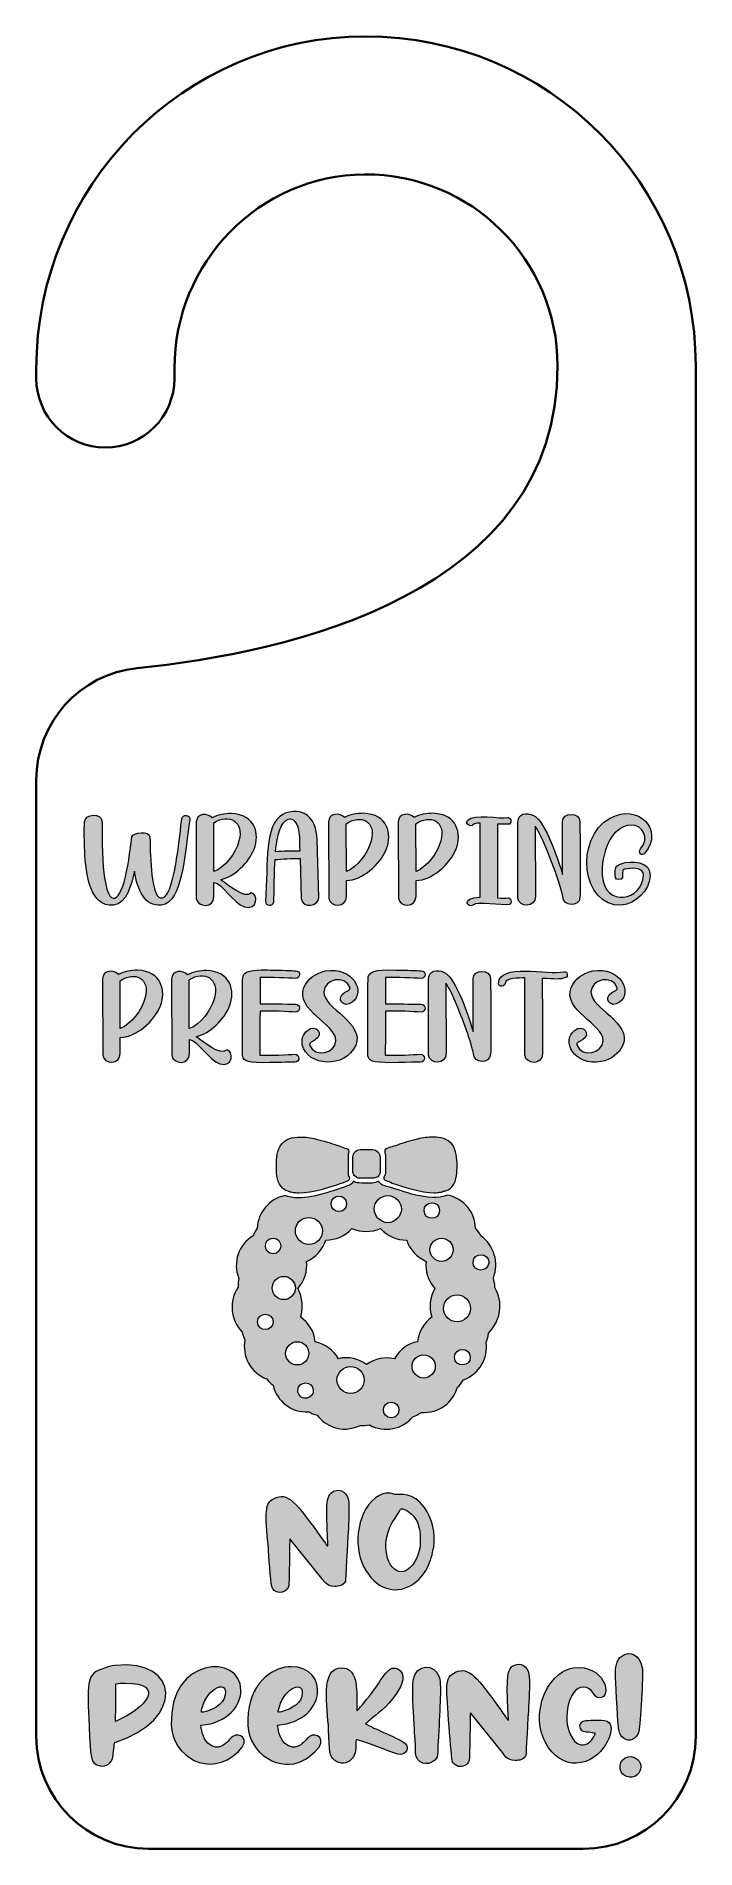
# Model space of a CAD drawing. Header units: inches. Extents: x 36 to 324, y 36 to 828.
import ezdxf

# ---------------------------------------------------------------- set-up
doc = ezdxf.new("R2010")
doc.units = ezdxf.units.IN
doc.header["$MEASUREMENT"] = 0
doc.layers.add('_U+0421_U+043B_U+043E_U+0439 1', color=7, linetype='Continuous')

msp = doc.modelspace()

# ---------------------------------------------------------------- hatches: boundary and pattern name
at = {"layer": '_U+0421_U+043B_U+043E_U+0439 1', "true_color": 0xffffff}
h = msp.add_hatch(color=7, dxfattribs=at)
h.dxf.hatch_style = 2
edge = h.paths.add_edge_path()
edge.add_spline(control_points=[(188.47, 338.33), (188.47, 338.54), (188.47, 338.75), (188.47, 339.18), (188.47, 339.6), (188.26, 339.81), (188.26, 340.02), (188.05, 340.87), (188.26, 341.71), (189.1, 341.93), (190.16, 342.35), (191.22, 342.77), (192.07, 342.98), (194.18, 343.62), (196.93, 344.67), (200.1, 345.52), (200.94, 345.73), (201.58, 345.94), (202.42, 346.15), (204.75, 346.58), (207.29, 347), (209.4, 347), (212.57, 347), (215.53, 346.15), (217.44, 344.04), (219.55, 341.29), (219.76, 337.49), (219.76, 334.74), (219.76, 331.99), (219.76, 327.97), (217.65, 325.43), (216.8, 324.38), (215.53, 323.74), (214.27, 323.32), (213.84, 323.32), (213.42, 323.32), (213.21, 323.11), (213, 322.9), (212.57, 322.9), (212.15, 322.9), (211.52, 322.69), (210.67, 322.69), (209.82, 322.69), (203.9, 322.69), (196.29, 325.22), (191.43, 326.92), (190.59, 327.34), (189.53, 327.76), (188.68, 327.97), (187.84, 328.18), (187.41, 329.24), (188.05, 330.09), (188.26, 330.09), (188.26, 330.3), (188.26, 330.3), (188.26, 330.51), (188.47, 330.72), (188.47, 330.93), (188.47, 331.14), (188.47, 331.14), (188.47, 331.36), (188.47, 331.57), (188.47, 331.99), (188.47, 332.2), (188.47, 332.2), (188.47, 333.89), (188.47, 333.89), (188.47, 333.89), (188.47, 338.33), (188.47, 338.33)], knot_values=[0, 0, 0, 0, 1, 1, 1, 2, 2, 2, 3, 3, 3, 4, 4, 4, 5, 5, 5, 6, 6, 6, 7, 7, 7, 8, 8, 8, 9, 9, 9, 10, 10, 10, 11, 11, 11, 12, 12, 12, 13, 13, 13, 14, 14, 14, 15, 15, 15, 16, 16, 16, 17, 17, 17, 18, 18, 18, 19, 19, 19, 20, 20, 20, 21, 21, 21, 22, 22, 22, 23, 23, 23, 23], degree=3, periodic=1)
edge = h.paths.add_edge_path()
edge.add_spline(control_points=[(147.24, 322.9), (147.45, 322.9), (147.88, 322.69), (148.3, 322.69), (149.14, 322.69), (149.78, 322.47), (150.62, 322.47), (156.76, 322.47), (164.37, 325.01), (169.02, 326.7), (169.86, 326.91), (170.92, 327.34), (171.77, 327.76), (172.61, 327.97), (173.04, 329.03), (172.61, 329.66), (172.61, 329.66), (172.61, 329.88), (172.4, 329.88), (172.4, 330.09), (172.19, 330.3), (172.19, 330.51), (172.19, 330.72), (172.19, 330.72), (172.19, 330.93), (172.19, 331.14), (172.19, 331.57), (172.19, 331.78), (172.19, 331.78), (172.19, 333.89), (172.19, 333.89), (172.19, 333.89), (172.19, 338.33), (172.19, 338.33), (172.19, 338.54), (172.19, 338.97), (172.19, 339.18), (172.19, 339.39), (172.19, 339.6), (172.4, 340.02), (172.61, 340.87), (172.4, 341.71), (171.56, 341.93), (170.5, 342.35), (169.65, 342.56), (168.6, 342.98), (166.48, 343.83), (163.52, 344.67), (160.56, 345.52), (159.72, 345.73), (159.08, 345.94), (158.24, 346.15), (155.91, 346.79), (153.58, 347), (151.26, 347), (147.88, 347), (144.92, 346.15), (143.22, 344.04), (140.9, 341.5), (140.9, 337.49), (140.9, 334.74), (140.9, 331.99), (140.69, 327.97), (143.01, 325.43), (143.65, 324.38), (144.7, 323.74), (145.97, 323.32), (146.18, 323.32), (146.4, 323.11), (146.82, 323.11), (146.82, 323.11), (146.61, 323.11), (146.61, 323.11), (146.82, 323.11), (147.03, 323.11), (147.24, 322.9)], knot_values=[0, 0, 0, 0, 1, 1, 1, 2, 2, 2, 3, 3, 3, 4, 4, 4, 5, 5, 5, 6, 6, 6, 7, 7, 7, 8, 8, 8, 9, 9, 9, 10, 10, 10, 11, 11, 11, 12, 12, 12, 13, 13, 13, 14, 14, 14, 15, 15, 15, 16, 16, 16, 17, 17, 17, 18, 18, 18, 19, 19, 19, 20, 20, 20, 21, 21, 21, 22, 22, 22, 23, 23, 23, 24, 24, 24, 25, 25, 25, 25], degree=3, periodic=1)
edge = h.paths.add_edge_path()
edge.add_spline(control_points=[(182.97, 341.5), (182.97, 341.5), (177.47, 341.5), (177.47, 341.5), (176.42, 341.5), (175.57, 341.08), (175.15, 340.45), (174.94, 340.02), (174.51, 339.81), (174.51, 339.39), (174.51, 339.18), (174.3, 338.75), (174.3, 338.33), (174.3, 338.33), (174.3, 334.95), (174.3, 334.95), (174.3, 334.95), (174.3, 331.99), (174.3, 331.99), (174.3, 331.78), (174.3, 331.57), (174.3, 331.35), (174.3, 331.35), (174.3, 331.14), (174.51, 330.93), (174.73, 330.3), (175.15, 329.88), (175.78, 329.45), (176.21, 329.03), (176.84, 329.03), (177.47, 329.03), (177.47, 329.03), (182.97, 329.03), (182.97, 329.03), (183.61, 329.03), (184.24, 329.24), (184.66, 329.45), (185.3, 329.66), (185.72, 330.3), (185.93, 330.72), (185.93, 330.93), (186.14, 331.14), (186.14, 331.35), (186.14, 331.57), (186.14, 331.78), (186.14, 331.99), (186.14, 331.99), (186.14, 334.95), (186.14, 334.95), (186.14, 334.95), (186.14, 338.33), (186.14, 338.33), (186.14, 338.75), (186.14, 338.97), (185.93, 339.39), (185.72, 339.81), (185.51, 340.23), (185.3, 340.45), (184.66, 341.08), (183.82, 341.5), (182.97, 341.5)], knot_values=[0, 0, 0, 0, 1, 1, 1, 2, 2, 2, 3, 3, 3, 4, 4, 4, 5, 5, 5, 6, 6, 6, 7, 7, 7, 8, 8, 8, 9, 9, 9, 10, 10, 10, 11, 11, 11, 12, 12, 12, 13, 13, 13, 14, 14, 14, 15, 15, 15, 16, 16, 16, 17, 17, 17, 18, 18, 18, 19, 19, 19, 20, 20, 20, 20], degree=3, periodic=1)
edge = h.paths.add_edge_path()
edge.add_spline(control_points=[(127.15, 258.41), (126.52, 259.89), (126.1, 260.74), (125.89, 261.79), (120.81, 267.08), (119.97, 275.32), (124.19, 281.46), (124.19, 283.15), (124.19, 284.21), (124.41, 285.26), (121.66, 292.24), (124.41, 300.06), (130.75, 303.87), (131.38, 305.35), (131.81, 306.2), (132.44, 307.25), (132.86, 314.02), (137.73, 319.94), (144.49, 321.42), (151.73, 318.71), (160.64, 321.87), (169.44, 324.8), (169.44, 324.8), (169.65, 324.8), (169.65, 324.8), (171.69, 325.82), (173.48, 325.69), (174.51, 327.76), (175.6, 326.68), (177.21, 326.92), (182.76, 326.92), (183.61, 326.92), (184.66, 327.13), (185.51, 327.76), (186.46, 325.87), (187.73, 325.89), (189.74, 325.22), (195.6, 323.76), (207.1, 318.39), (215.74, 321.63), (222.72, 320.15), (227.58, 314.23), (227.8, 307.25), (229.07, 305.98), (229.49, 305.14), (230.12, 303.87), (236.04, 299.64), (238.16, 292.03), (235.62, 285.48), (236.04, 284), (236.25, 282.52), (236.25, 281.25), (240.06, 274.9), (239, 267.08), (233.51, 261.37), (233.29, 259.26), (232.87, 258.41), (232.45, 257.36), (233.51, 250.38), (229.49, 243.4), (222.51, 240.87), (221.67, 239.39), (221.03, 238.54), (219.97, 237.69), (218.07, 231.14), (211.94, 226.07), (204.12, 226.7), (202.64, 225.64), (201.79, 225.22), (200.52, 224.8), (195.87, 219.3), (188.05, 217.61), (181.49, 221.2), (180.01, 220.99), (178.75, 220.78), (177.48, 220.99), (169.12, 217.09), (162.06, 221.01), (158.66, 225.43), (157.18, 225.85), (156.12, 226.28), (155.07, 226.91), (147.24, 226.49), (141.11, 231.56), (139.42, 238.54), (138.15, 239.39), (137.52, 240.23), (136.67, 241.29), (129.69, 244.03), (125.68, 251.22), (127.15, 258.41)], knot_values=[0, 0, 0, 0, 1, 1, 1, 2, 2, 2, 3, 3, 3, 4, 4, 4, 5, 5, 5, 6, 6, 6, 7, 7, 7, 8, 8, 8, 9, 9, 9, 10, 10, 10, 11, 11, 11, 12, 12, 12, 13, 13, 13, 14, 14, 14, 15, 15, 15, 16, 16, 16, 17, 17, 17, 18, 18, 18, 19, 19, 19, 20, 20, 20, 21, 21, 21, 22, 22, 22, 23, 23, 23, 24, 24, 24, 25, 25, 25, 26, 26, 26, 27, 27, 27, 28, 28, 28, 29, 29, 29, 30, 30, 30, 30], degree=3, periodic=1)
edge = h.paths.add_edge_path()
edge.add_spline(control_points=[(149.99, 247.42), (152.74, 247.42), (155.06, 249.74), (155.06, 252.49), (155.06, 255.24), (152.74, 257.56), (149.99, 257.56), (147.24, 257.56), (144.91, 255.24), (144.91, 252.49), (144.91, 249.53), (147.24, 247.42), (149.99, 247.42)], knot_values=[0, 0, 0, 0, 1, 1, 1, 2, 2, 2, 3, 3, 3, 4, 4, 4, 4], degree=3, periodic=1)
edge = h.paths.add_edge_path()
edge.add_spline(control_points=[(156.97, 236.21), (156.97, 240.7), (150.2, 240.7), (150.2, 236.21), (150.2, 234.31), (151.68, 232.83), (153.58, 232.83), (155.49, 232.83), (156.97, 234.52), (156.97, 236.21)], knot_values=[0, 0, 0, 0, 1, 1, 1, 2, 2, 2, 3, 3, 3, 3], degree=3, periodic=1)
edge = h.paths.add_edge_path()
edge.add_spline(control_points=[(179.17, 240.86), (179.17, 244.03), (176.42, 246.78), (173.25, 246.78), (170.08, 246.78), (167.33, 244.03), (167.33, 240.86), (167.33, 237.69), (170.08, 234.94), (173.25, 234.94), (176.63, 234.94), (179.17, 237.69), (179.17, 240.86)], knot_values=[0, 0, 0, 0, 1, 1, 1, 2, 2, 2, 3, 3, 3, 4, 4, 4, 4], degree=3, periodic=1)
edge = h.paths.add_edge_path()
edge.add_spline(control_points=[(191.01, 231.14), (186.52, 231.14), (186.52, 224.37), (191.01, 224.37), (195.73, 224.37), (195.35, 231.14), (191.01, 231.14)], knot_values=[0, 0, 0, 0, 1, 1, 1, 2, 2, 2, 2], degree=3, periodic=1)
edge = h.paths.add_edge_path()
edge.add_spline(control_points=[(210.25, 246.78), (210.25, 249.53), (207.92, 251.86), (205.17, 251.86), (202.42, 251.86), (200.1, 249.53), (200.1, 246.78), (200.1, 244.03), (202.42, 241.71), (205.17, 241.71), (207.92, 241.71), (210.25, 244.03), (210.25, 246.78)], knot_values=[0, 0, 0, 0, 1, 1, 1, 2, 2, 2, 3, 3, 3, 4, 4, 4, 4], degree=3, periodic=1)
edge = h.paths.add_edge_path()
edge.add_spline(control_points=[(225.47, 250.8), (225.47, 255.29), (218.7, 255.28), (218.7, 250.8), (218.7, 246.01), (225.93, 246.65), (225.47, 250.8)], knot_values=[0, 0, 0, 0, 1, 1, 1, 2, 2, 2, 2], degree=3, periodic=1)
edge = h.paths.add_edge_path()
edge.add_spline(control_points=[(226.74, 292.24), (226.74, 287.91), (233.2, 287.59), (233.72, 292.24), (233.72, 296.5), (226.74, 296.93), (226.74, 292.24)], knot_values=[0, 0, 0, 0, 1, 1, 1, 2, 2, 2, 2], degree=3, periodic=1)
edge = h.paths.add_edge_path()
edge.add_spline(control_points=[(219.76, 278.07), (216.59, 278.07), (213.84, 275.32), (213.84, 272.15), (213.84, 268.98), (216.59, 266.23), (219.76, 266.23), (222.93, 266.23), (225.68, 268.98), (225.68, 272.15), (225.68, 275.32), (222.93, 278.07), (219.76, 278.07)], knot_values=[0, 0, 0, 0, 1, 1, 1, 2, 2, 2, 3, 3, 3, 4, 4, 4, 4], degree=3, periodic=1)
edge = h.paths.add_edge_path()
edge.add_spline(control_points=[(212.99, 302.81), (210.25, 302.81), (207.92, 300.48), (207.92, 297.74), (207.92, 294.99), (210.25, 292.66), (212.99, 292.66), (215.74, 292.66), (218.07, 294.99), (218.07, 297.74), (218.07, 300.48), (215.74, 302.81), (212.99, 302.81)], knot_values=[0, 0, 0, 0, 1, 1, 1, 2, 2, 2, 3, 3, 3, 4, 4, 4, 4], degree=3, periodic=1)
edge = h.paths.add_edge_path()
edge.add_spline(control_points=[(205.38, 314.86), (205.38, 310.37), (212.15, 310.38), (212.15, 314.86), (212.15, 319.65), (204.92, 319.02), (205.38, 314.86)], knot_values=[0, 0, 0, 0, 1, 1, 1, 2, 2, 2, 2], degree=3, periodic=1)
edge = h.paths.add_edge_path()
edge.add_spline(control_points=[(183.61, 315.5), (183.61, 312.33), (186.36, 309.58), (189.53, 309.58), (192.7, 309.58), (195.45, 312.33), (195.45, 315.5), (195.45, 318.67), (192.7, 321.42), (189.53, 321.42), (186.14, 321.42), (183.61, 318.67), (183.61, 315.5)], knot_values=[0, 0, 0, 0, 1, 1, 1, 2, 2, 2, 3, 3, 3, 4, 4, 4, 4], degree=3, periodic=1)
edge = h.paths.add_edge_path()
edge.add_spline(control_points=[(164.79, 317.82), (164.79, 313.33), (171.55, 313.34), (171.55, 317.82), (171.55, 322.31), (164.79, 322.31), (164.79, 317.82)], knot_values=[0, 0, 0, 0, 1, 1, 1, 2, 2, 2, 2], degree=3, periodic=1)
edge = h.paths.add_edge_path()
edge.add_spline(control_points=[(162.46, 301.97), (160.98, 297.74), (158.02, 294.35), (154.01, 292.66), (154.43, 288.43), (153.37, 284.21), (150.2, 280.82), (152.32, 276.8), (152.74, 272.37), (151.47, 268.35), (155.06, 265.81), (157.39, 262.01), (157.81, 257.56), (162.04, 256.51), (165.85, 253.97), (167.96, 250.16), (172.4, 251.22), (176.84, 250.16), (180.23, 247.63), (183.82, 250.16), (188.26, 251.01), (192.49, 250.16), (194.6, 253.97), (198.2, 256.72), (202.42, 257.56), (203.06, 262.01), (205.17, 265.81), (208.77, 268.35), (207.29, 272.58), (207.92, 277.02), (210.04, 280.82), (207.08, 284.21), (205.81, 288.43), (206.23, 292.66), (202.21, 294.57), (199.04, 297.74), (197.77, 301.97), (193.54, 301.97), (189.32, 303.66), (186.36, 307.04), (182.34, 305.35), (177.9, 305.35), (173.88, 307.04), (170.92, 303.87), (166.69, 301.97), (162.46, 301.97)], knot_values=[0, 0, 0, 0, 1, 1, 1, 2, 2, 2, 3, 3, 3, 4, 4, 4, 5, 5, 5, 6, 6, 6, 7, 7, 7, 8, 8, 8, 9, 9, 9, 10, 10, 10, 11, 11, 11, 12, 12, 12, 13, 13, 13, 14, 14, 14, 15, 15, 15, 15], degree=3, periodic=1)
edge = h.paths.add_edge_path()
edge.add_spline(control_points=[(149.14, 305.98), (149.14, 302.81), (151.89, 300.06), (155.06, 300.06), (158.24, 300.06), (160.98, 302.81), (160.98, 305.98), (160.98, 309.15), (158.24, 311.9), (155.06, 311.9), (151.68, 311.9), (149.14, 309.15), (149.14, 305.98)], knot_values=[0, 0, 0, 0, 1, 1, 1, 2, 2, 2, 3, 3, 3, 4, 4, 4, 4], degree=3, periodic=1)
edge = h.paths.add_edge_path()
edge.add_spline(control_points=[(144.07, 286.11), (141.32, 286.11), (138.99, 283.78), (138.99, 281.03), (138.99, 278.29), (141.32, 275.96), (144.07, 275.96), (146.82, 275.96), (149.14, 278.29), (149.14, 281.03), (149.14, 283.78), (146.82, 286.11), (144.07, 286.11)], knot_values=[0, 0, 0, 0, 1, 1, 1, 2, 2, 2, 3, 3, 3, 4, 4, 4, 4], degree=3, periodic=1)
edge = h.paths.add_edge_path()
edge.add_spline(control_points=[(139.42, 296.04), (143.91, 296.04), (143.9, 302.81), (139.42, 302.81), (134.93, 302.81), (134.93, 296.04), (139.42, 296.04)], knot_values=[0, 0, 0, 0, 1, 1, 1, 2, 2, 2, 2], degree=3, periodic=1)
edge = h.paths.add_edge_path()
edge.add_spline(control_points=[(132.65, 266.23), (132.65, 261.74), (139.42, 261.75), (139.42, 266.23), (139.42, 270.72), (132.65, 270.72), (132.65, 266.23)], knot_values=[0, 0, 0, 0, 1, 1, 1, 2, 2, 2, 2], degree=3, periodic=1)
edge = h.paths.add_edge_path()
edge.add_spline(control_points=[(99.55, 486.01), (98.82, 481.5), (96.44, 449.4), (90.17, 451.49), (86.28, 452.8), (85.77, 468.29), (85.65, 478.01), (85.65, 481.1), (77.99, 480.12), (77.76, 478.24), (77.02, 472.18), (75.93, 464.12), (74.33, 458.4), (71.44, 448.33), (65.72, 445.89), (64.9, 472.12), (64.73, 477.67), (64.79, 483.15), (64.67, 485.21), (64.56, 488.36), (57.3, 488.64), (57.07, 484.7), (56.84, 480.98), (57.01, 475.89), (57.18, 472.24), (57.58, 461.38), (59.58, 447.49), (69.7, 448.34), (75.53, 448.92), (77.53, 457.21), (78.85, 463.15), (80.22, 454.97), (83.37, 447.71), (90.57, 448.34), (100.28, 449.28), (101.01, 473.39), (103.03, 485.5), (103.49, 487.95), (99.89, 488.36), (99.55, 486.01)], knot_values=[0, 0, 0, 0, 1, 1, 1, 2, 2, 2, 3, 3, 3, 4, 4, 4, 5, 5, 5, 6, 6, 6, 7, 7, 7, 8, 8, 8, 9, 9, 9, 10, 10, 10, 11, 11, 11, 12, 12, 12, 13, 13, 13, 13], degree=3, periodic=1)
edge = h.paths.add_edge_path()
edge.add_spline(control_points=[(105.89, 451.32), (105.89, 451.32), (105.84, 484.64), (105.84, 484.64), (105.84, 488.64), (110.81, 488.7), (112.75, 486.53), (115.27, 487.84), (118.3, 488.41), (121.16, 488.36), (131.62, 488.01), (133.74, 479.44), (131.11, 472.81), (128.76, 466.75), (122.7, 461.03), (116.58, 459.43), (116.64, 459.38), (116.76, 459.38), (116.81, 459.32), (119.44, 457.55), (126.99, 450.74), (129.91, 453.66), (133.05, 453.43), (132.71, 445.77), (126.93, 447.6), (122.01, 449.17), (116.95, 458.17), (113.61, 458.17), (113.61, 458.17), (113.61, 451.94), (113.61, 451.94), (113.61, 447.03), (106.41, 447.2), (105.89, 451.32)], knot_values=[0, 0, 0, 0, 1, 1, 1, 2, 2, 2, 3, 3, 3, 4, 4, 4, 5, 5, 5, 6, 6, 6, 7, 7, 7, 8, 8, 8, 9, 9, 9, 10, 10, 10, 11, 11, 11, 11], degree=3, periodic=1)
edge = h.paths.add_edge_path()
edge.add_spline(control_points=[(113.5, 484.35), (113.5, 484.35), (113.56, 462.98), (113.56, 462.98), (118.36, 464.75), (123.05, 470.86), (124.53, 476.41), (126.77, 484.9), (120.28, 488.52), (113.5, 484.35)], knot_values=[0, 0, 0, 0, 1, 1, 1, 2, 2, 2, 3, 3, 3, 3], degree=3, periodic=1)
edge = h.paths.add_edge_path()
edge.add_spline(control_points=[(136.14, 449.94), (137.22, 467.25), (135.57, 483.42), (143.63, 487.95), (146.43, 489.5), (150.26, 489.67), (153.06, 488.36), (157.18, 486.3), (158.5, 481.33), (158.61, 477.09), (158.61, 477.09), (159.41, 451.72), (159.41, 451.72), (159.58, 447.89), (151.92, 446.51), (151.75, 451.43), (151.75, 451.43), (151.18, 468.69), (151.18, 468.69), (147.86, 468.86), (143.23, 468.41), (140.31, 468.29), (139.92, 463.91), (139.91, 452.87), (139.74, 449.77), (139.51, 447.71), (135.97, 448), (136.14, 449.94)], knot_values=[0, 0, 0, 0, 1, 1, 1, 2, 2, 2, 3, 3, 3, 4, 4, 4, 5, 5, 5, 6, 6, 6, 7, 7, 7, 8, 8, 8, 9, 9, 9, 9], degree=3, periodic=1)
edge = h.paths.add_edge_path()
edge.add_spline(control_points=[(140.54, 471.67), (143.87, 471.86), (147.71, 472.09), (151.06, 471.95), (150.94, 477.32), (151.12, 482.21), (148.95, 484.93), (147.86, 486.3), (146.37, 486.3), (145.06, 485.38), (141.57, 482.87), (140.89, 475.32), (140.54, 471.67)], knot_values=[0, 0, 0, 0, 1, 1, 1, 2, 2, 2, 3, 3, 3, 4, 4, 4, 4], degree=3, periodic=1)
edge = h.paths.add_edge_path()
edge.add_spline(control_points=[(163.76, 451.43), (163.76, 451.43), (163.64, 484.75), (163.64, 484.75), (163.64, 488.76), (168.62, 488.81), (170.56, 486.7), (173.08, 487.95), (176.11, 488.52), (178.97, 488.47), (189.43, 488.12), (191.49, 479.55), (188.91, 472.92), (186.11, 465.83), (178.34, 459.32), (171.42, 459.09), (171.42, 459.09), (171.42, 452.06), (171.42, 452.06), (171.48, 447.14), (164.21, 447.31), (163.76, 451.43)], knot_values=[0, 0, 0, 0, 1, 1, 1, 2, 2, 2, 3, 3, 3, 4, 4, 4, 5, 5, 5, 6, 6, 6, 7, 7, 7, 7], degree=3, periodic=1)
edge = h.paths.add_edge_path()
edge.add_spline(control_points=[(171.3, 483.84), (171.3, 483.84), (171.42, 463.09), (171.42, 463.09), (176.16, 464.92), (180.79, 471.04), (182.28, 476.52), (184.55, 485.16), (177.65, 488.18), (171.3, 483.84)], knot_values=[0, 0, 0, 0, 1, 1, 1, 2, 2, 2, 3, 3, 3, 3], degree=3, periodic=1)
edge = h.paths.add_edge_path()
edge.add_spline(control_points=[(194.18, 451.43), (194.18, 451.43), (194.06, 484.75), (194.06, 484.75), (194.06, 488.76), (199.04, 488.81), (200.98, 486.7), (203.5, 487.95), (206.53, 488.52), (209.38, 488.47), (219.85, 488.12), (221.9, 479.55), (219.33, 472.92), (216.53, 465.83), (208.75, 459.32), (201.84, 459.09), (201.84, 459.09), (201.84, 452.06), (201.84, 452.06), (201.89, 447.14), (194.63, 447.31), (194.18, 451.43)], knot_values=[0, 0, 0, 0, 1, 1, 1, 2, 2, 2, 3, 3, 3, 4, 4, 4, 5, 5, 5, 6, 6, 6, 7, 7, 7, 7], degree=3, periodic=1)
edge = h.paths.add_edge_path()
edge.add_spline(control_points=[(201.72, 483.84), (201.72, 483.84), (201.84, 463.09), (201.84, 463.09), (206.58, 464.92), (211.21, 471.04), (212.7, 476.52), (214.97, 485.16), (208.07, 488.18), (201.72, 483.84)], knot_values=[0, 0, 0, 0, 1, 1, 1, 2, 2, 2, 3, 3, 3, 3], degree=3, periodic=1)
edge = h.paths.add_edge_path()
edge.add_spline(control_points=[(226.65, 483.44), (226.99, 484.01), (228.19, 484.18), (229.8, 484.18), (229.8, 484.18), (229.85, 451.89), (229.85, 451.89), (220.84, 451.68), (224.89, 446.62), (226.71, 448.34), (228.43, 450.31), (239.36, 447.86), (242.66, 448.69), (243.97, 449.03), (243.35, 451.94), (241.92, 451.49), (241, 451.26), (239.4, 451.37), (237.46, 451.49), (237.46, 451.49), (237.4, 483.73), (237.4, 483.73), (237.4, 483.73), (242.6, 483.78), (242.6, 483.78), (244.03, 484.58), (243, 486.98), (241.8, 486.58), (238.69, 485.77), (227.11, 488.72), (224.36, 485.27), (223.05, 483.73), (225.96, 482.41), (226.65, 483.44)], knot_values=[0, 0, 0, 0, 1, 1, 1, 2, 2, 2, 3, 3, 3, 4, 4, 4, 5, 5, 5, 6, 6, 6, 7, 7, 7, 8, 8, 8, 9, 9, 9, 10, 10, 10, 11, 11, 11, 11], degree=3, periodic=1)
edge = h.paths.add_edge_path()
edge.add_spline(control_points=[(254.04, 452.06), (254.04, 452.06), (253.93, 482.81), (253.93, 482.81), (258.08, 476.66), (264.45, 458.81), (265.99, 452.06), (266.05, 447.77), (273.14, 447.2), (273.42, 451.77), (273.77, 457.6), (273.42, 481.04), (273.42, 484.75), (273.42, 489.1), (265.76, 489.1), (265.76, 484.75), (265.76, 484.75), (265.82, 461.77), (265.82, 461.77), (264.16, 467.24), (258.43, 485.08), (253.18, 487.55), (250.04, 489.1), (246.26, 488.41), (246.26, 484.24), (246.26, 484.24), (246.32, 451.43), (246.32, 451.43), (246.84, 447.31), (254.04, 447.14), (254.04, 452.06)], knot_values=[0, 0, 0, 0, 1, 1, 1, 2, 2, 2, 3, 3, 3, 4, 4, 4, 5, 5, 5, 6, 6, 6, 7, 7, 7, 8, 8, 8, 9, 9, 9, 10, 10, 10, 10], degree=3, periodic=1)
edge = h.paths.add_edge_path()
edge.add_spline(control_points=[(291.37, 466.41), (288.06, 465.15), (288.92, 463.43), (288.92, 460.46), (288.92, 459.2), (291.89, 459.26), (291.95, 460.4), (292.23, 464.33), (291.69, 463.78), (294.17, 464.23), (297.15, 464.69), (301.21, 464.63), (301.15, 461.43), (300.92, 450.27), (284.2, 446.9), (283.2, 461.26), (282.51, 470.12), (286.51, 482.75), (295.72, 483.32), (300.35, 483.61), (304.35, 477.72), (299.95, 472.98), (298.46, 471.32), (300.46, 469.32), (301.84, 471.09), (310.3, 481.49), (298.86, 492.98), (286.63, 486.41), (270.81, 477.8), (274.17, 447.41), (291.54, 448.34), (297.72, 448.74), (303.78, 454.8), (304.12, 460.97), (304.47, 467.72), (295.66, 468.01), (291.37, 466.41)], knot_values=[0, 0, 0, 0, 1, 1, 1, 2, 2, 2, 3, 3, 3, 4, 4, 4, 5, 5, 5, 6, 6, 6, 7, 7, 7, 8, 8, 8, 9, 9, 9, 10, 10, 10, 11, 11, 11, 12, 12, 12, 12], degree=3, periodic=1)
edge = h.paths.add_edge_path()
edge.add_spline(control_points=[(65.04, 382.83), (65.04, 382.83), (64.93, 416.15), (64.93, 416.15), (64.93, 420.16), (69.9, 420.21), (71.85, 418.1), (74.36, 419.36), (77.39, 419.93), (80.25, 419.87), (90.71, 419.53), (92.77, 410.95), (90.2, 404.32), (87.4, 397.23), (79.62, 390.72), (72.7, 390.49), (72.7, 390.49), (72.7, 383.46), (72.7, 383.46), (72.76, 378.55), (65.5, 378.71), (65.04, 382.83)], knot_values=[0, 0, 0, 0, 1, 1, 1, 2, 2, 2, 3, 3, 3, 4, 4, 4, 5, 5, 5, 6, 6, 6, 7, 7, 7, 7], degree=3, periodic=1)
edge = h.paths.add_edge_path()
edge.add_spline(control_points=[(72.59, 415.24), (72.59, 415.24), (72.7, 394.49), (72.7, 394.49), (77.45, 396.32), (82.08, 402.44), (83.57, 407.93), (85.84, 416.55), (78.94, 419.59), (72.59, 415.24)], knot_values=[0, 0, 0, 0, 1, 1, 1, 2, 2, 2, 3, 3, 3, 3], degree=3, periodic=1)
edge = h.paths.add_edge_path()
edge.add_spline(control_points=[(105.87, 390.83), (105.92, 390.78), (106.04, 390.78), (106.09, 390.72), (108.72, 388.95), (116.27, 382.15), (119.19, 385.06), (122.33, 384.83), (121.99, 377.17), (116.21, 379), (111.3, 380.57), (106.24, 389.58), (102.89, 389.58), (102.89, 389.58), (102.89, 383.35), (102.89, 383.35), (102.89, 378.43), (95.69, 378.6), (95.17, 382.72), (95.17, 382.72), (95.12, 416.04), (95.12, 416.04), (95.12, 420.04), (100.09, 420.1), (102.03, 417.93), (104.55, 419.24), (107.58, 419.81), (110.44, 419.76), (120.9, 419.41), (123.02, 410.84), (120.39, 404.21), (118.04, 398.15), (111.98, 392.43), (105.87, 390.83)], knot_values=[0, 0, 0, 0, 1, 1, 1, 2, 2, 2, 3, 3, 3, 4, 4, 4, 5, 5, 5, 6, 6, 6, 7, 7, 7, 8, 8, 8, 9, 9, 9, 10, 10, 10, 11, 11, 11, 11], degree=3, periodic=1)
edge = h.paths.add_edge_path()
edge.add_spline(control_points=[(102.78, 415.75), (102.78, 415.75), (102.83, 394.38), (102.83, 394.38), (107.64, 396.15), (112.33, 402.27), (113.81, 407.81), (116.05, 416.31), (109.56, 419.93), (102.78, 415.75)], knot_values=[0, 0, 0, 0, 1, 1, 1, 2, 2, 2, 3, 3, 3, 3], degree=3, periodic=1)
edge = h.paths.add_edge_path()
edge.add_spline(control_points=[(126.11, 415.75), (126.11, 415.27), (125.93, 382.96), (126.05, 382.49), (126.54, 380.02), (128.47, 379.35), (138, 379.52), (142.8, 379.57), (147.55, 379.8), (148.92, 379.8), (151.38, 379.74), (151.21, 383.12), (148.98, 383.17), (145.83, 383.12), (138.57, 382.49), (133.65, 382.83), (133.65, 382.83), (133.71, 401.95), (133.71, 401.98), (138.63, 402.32), (146.06, 401.69), (149.26, 401.63), (151.49, 401.63), (151.66, 405.01), (149.2, 405.01), (149.2, 405.01), (139.09, 405.29), (133.77, 405.29), (133.77, 405.29), (133.71, 416.67), (133.71, 416.67), (138.63, 417.01), (146.06, 416.38), (149.26, 416.32), (151.49, 416.38), (151.66, 419.7), (149.2, 419.7), (147.78, 419.7), (143.03, 419.93), (138.28, 419.98), (135.83, 420.04), (128.91, 420.33), (127.19, 418.61), (126.22, 417.76), (126.11, 416.96), (126.11, 415.75)], knot_values=[0, 0, 0, 0, 1, 1, 1, 2, 2, 2, 3, 3, 3, 4, 4, 4, 5, 5, 5, 6, 6, 6, 7, 7, 7, 8, 8, 8, 9, 9, 9, 10, 10, 10, 11, 11, 11, 12, 12, 12, 13, 13, 13, 14, 14, 14, 15, 15, 15, 15], degree=3, periodic=1)
edge = h.paths.add_edge_path()
edge.add_spline(control_points=[(152.92, 412.38), (148.83, 402.62), (166.97, 396.34), (166.87, 389.12), (166.68, 383.52), (157.58, 381.39), (155.38, 387.29), (155.04, 388.26), (156.58, 388.72), (157.84, 389.46), (161.84, 391.86), (158.24, 396.66), (154.41, 393.58), (152.23, 391.98), (151.78, 389.06), (152.18, 387.35), (154.21, 377.82), (171, 376.73), (175.51, 387.17), (179.59, 396.92), (161.46, 403.23), (161.55, 410.44), (161.75, 416.03), (170.84, 418.17), (173.05, 412.27), (173.39, 411.3), (171.85, 410.84), (170.59, 410.1), (166.59, 407.7), (170.19, 402.89), (174.02, 405.98), (179.98, 410.37), (174.37, 421.7), (162.36, 419.58), (158.18, 418.79), (154.52, 416.15), (152.92, 412.38)], knot_values=[0, 0, 0, 0, 1, 1, 1, 2, 2, 2, 3, 3, 3, 4, 4, 4, 5, 5, 5, 6, 6, 6, 7, 7, 7, 8, 8, 8, 9, 9, 9, 10, 10, 10, 11, 11, 11, 12, 12, 12, 12], degree=3, periodic=1)
edge = h.paths.add_edge_path()
edge.add_spline(control_points=[(180.88, 415.75), (180.88, 415.27), (180.71, 382.96), (180.82, 382.49), (181.17, 380.77), (182.48, 380.03), (183.97, 379.92), (188.18, 379.03), (200.43, 379.8), (203.69, 379.8), (206.15, 379.74), (205.98, 383.12), (203.75, 383.17), (200.61, 383.12), (193.35, 382.49), (188.43, 382.83), (188.43, 382.83), (188.49, 401.93), (188.49, 401.98), (193.4, 402.32), (200.84, 401.69), (204.04, 401.64), (206.27, 401.64), (206.44, 405.01), (203.98, 405.01), (202.55, 404.95), (197.81, 405.18), (193.06, 405.29), (191.52, 405.29), (189.97, 405.29), (188.54, 405.29), (188.54, 405.29), (188.49, 416.67), (188.49, 416.67), (193.4, 417.01), (200.84, 416.38), (204.04, 416.33), (206.27, 416.38), (206.44, 419.7), (203.98, 419.7), (202.55, 419.7), (197.8, 419.93), (193.06, 419.98), (183.45, 420.21), (180.88, 419.52), (180.88, 415.75)], knot_values=[0, 0, 0, 0, 1, 1, 1, 2, 2, 2, 3, 3, 3, 4, 4, 4, 5, 5, 5, 6, 6, 6, 7, 7, 7, 8, 8, 8, 9, 9, 9, 10, 10, 10, 11, 11, 11, 12, 12, 12, 13, 13, 13, 14, 14, 14, 15, 15, 15, 15], degree=3, periodic=1)
edge = h.paths.add_edge_path()
edge.add_spline(control_points=[(234.4, 383.17), (234.74, 389), (234.4, 412.44), (234.4, 416.15), (234.4, 420.5), (226.74, 420.5), (226.74, 416.15), (226.74, 416.15), (226.79, 393.18), (226.79, 393.18), (225.13, 398.64), (219.4, 416.48), (214.16, 418.95), (211.01, 420.5), (207.24, 419.81), (207.24, 415.64), (207.24, 415.64), (207.3, 382.83), (207.3, 382.83), (207.81, 378.71), (215.01, 378.54), (215.01, 383.46), (215.01, 383.46), (214.9, 414.21), (214.9, 414.21), (216.33, 412.1), (217.53, 409.64), (218.56, 407.29), (221.42, 400.66), (225.48, 389.98), (226.96, 383.46), (227.02, 379.17), (234.11, 378.6), (234.4, 383.17)], knot_values=[0, 0, 0, 0, 1, 1, 1, 2, 2, 2, 3, 3, 3, 4, 4, 4, 5, 5, 5, 6, 6, 6, 7, 7, 7, 8, 8, 8, 9, 9, 9, 10, 10, 10, 11, 11, 11, 11], degree=3, periodic=1)
edge = h.paths.add_edge_path()
edge.add_spline(control_points=[(257.1, 383.35), (257.1, 383.37), (256.98, 416.33), (256.98, 416.33), (262.87, 416.1), (264.24, 415.75), (267.16, 416.67), (268.53, 417.13), (267.9, 419.58), (266.42, 419.24), (259.66, 417.74), (237.89, 423.08), (237.89, 414.15), (237.89, 412.27), (240.8, 412.9), (240.8, 414.15), (240.9, 416.48), (246.92, 416.55), (249.32, 416.55), (249.32, 415.73), (249.38, 383.57), (249.38, 382.72), (249.89, 378.6), (257.1, 378.43), (257.1, 383.35)], knot_values=[0, 0, 0, 0, 1, 1, 1, 2, 2, 2, 3, 3, 3, 4, 4, 4, 5, 5, 5, 6, 6, 6, 7, 7, 7, 8, 8, 8, 8], degree=3, periodic=1)
edge = h.paths.add_edge_path()
edge.add_spline(control_points=[(287.29, 410.1), (283.28, 407.7), (286.89, 402.89), (290.72, 405.98), (296.67, 410.37), (291.06, 421.7), (279.05, 419.58), (274.88, 418.79), (271.22, 416.15), (269.62, 412.38), (265.53, 402.63), (283.67, 396.33), (283.57, 389.12), (283.38, 383.53), (274.28, 381.39), (272.08, 387.29), (271.73, 388.26), (273.28, 388.72), (274.54, 389.46), (278.54, 391.86), (274.94, 396.66), (271.1, 393.58), (265.16, 389.2), (270.76, 377.86), (282.77, 379.97), (286.94, 380.77), (290.6, 383.46), (292.2, 387.18), (296.29, 396.93), (278.15, 403.23), (278.25, 410.44), (278.44, 416.06), (287.55, 418.14), (289.74, 412.27), (290.09, 411.3), (288.54, 410.84), (287.29, 410.1)], knot_values=[0, 0, 0, 0, 1, 1, 1, 2, 2, 2, 3, 3, 3, 4, 4, 4, 5, 5, 5, 6, 6, 6, 7, 7, 7, 8, 8, 8, 9, 9, 9, 10, 10, 10, 11, 11, 11, 12, 12, 12, 12], degree=3, periodic=1)
edge = h.paths.add_edge_path()
edge.add_spline(control_points=[(171.01, 152.89), (171.01, 152.89), (171.93, 170.86), (172.19, 174.06), (172.53, 178.84), (172.69, 185.95), (172.34, 188.35), (171.46, 192.71), (167.46, 193.86), (164.79, 191.45), (163.09, 189.98), (162.9, 187.23), (162.9, 183.03), (162.9, 165.83), (164.65, 166.42), (161.17, 171.05), (149.02, 187.85), (146.05, 192.15), (139.63, 188.94), (136.07, 187.32), (135.66, 183.14), (137.37, 167.25), (137.47, 165.23), (138.46, 152.36), (138.67, 151.02), (139.23, 147.4), (144.86, 146.6), (146.25, 150.75), (146.43, 151.11), (146.64, 171.35), (146.74, 171.46), (146.74, 171.46), (160.72, 154.16), (160.72, 154.16), (161.45, 153.16), (162.72, 150.6), (166.21, 150.6), (168.26, 150.6), (170.12, 151.04), (171.01, 152.89)], knot_values=[0, 0, 0, 0, 1, 1, 1, 2, 2, 2, 3, 3, 3, 4, 4, 4, 5, 5, 5, 6, 6, 6, 7, 7, 7, 8, 8, 8, 9, 9, 9, 10, 10, 10, 11, 11, 11, 12, 12, 12, 13, 13, 13, 13], degree=3, periodic=1)
edge = h.paths.add_edge_path()
edge.add_spline(control_points=[(199.57, 151.06), (192.45, 147.13), (184.13, 149.25), (178.96, 159.36), (174.28, 168.42), (175.97, 185.12), (185.95, 190.43), (190.06, 192.45), (191.82, 190.77), (193.17, 190.77), (194.55, 190.77), (200.76, 191.99), (205.58, 185.17), (208.89, 180.05), (210.55, 173.75), (209.57, 167.84), (208.38, 161.81), (206.8, 155.47), (199.57, 151.06)], knot_values=[0, 0, 0, 0, 1, 1, 1, 2, 2, 2, 3, 3, 3, 4, 4, 4, 5, 5, 5, 6, 6, 6, 6], degree=3, periodic=1)
edge = h.paths.add_edge_path()
edge.add_spline(control_points=[(203.53, 167.31), (203.74, 168.27), (203.74, 173.24), (203.58, 174.29), (203.41, 175.39), (202.77, 178.28), (201.83, 179.94), (199.57, 183.54), (195.64, 185.04), (195.12, 184.45), (195.09, 184.3), (194.37, 182.71), (192.76, 180.46), (189.1, 175.49), (187.6, 169.18), (189.45, 163.01), (192.25, 154.11), (200.51, 154.8), (203.53, 167.31)], knot_values=[0, 0, 0, 0, 1, 1, 1, 2, 2, 2, 3, 3, 3, 4, 4, 4, 5, 5, 5, 6, 6, 6, 6], degree=3, periodic=1)
edge = h.paths.add_edge_path()
edge.add_spline(control_points=[(70.28, 82.5), (70.07, 82.3), (69.59, 76.98), (69.55, 76.7), (69.06, 73.27), (66.47, 71.72), (63.87, 72.16), (59.46, 73.13), (59.71, 75.89), (59.1, 89.46), (58.26, 107.58), (58.1, 112.25), (63.75, 114.12), (64.75, 114.46), (66.66, 115.65), (70.51, 116.08), (98.84, 119.2), (101.03, 92.03), (70.28, 82.5)], knot_values=[0, 0, 0, 0, 1, 1, 1, 2, 2, 2, 3, 3, 3, 4, 4, 4, 5, 5, 5, 6, 6, 6, 6], degree=3, periodic=1)
edge = h.paths.add_edge_path()
edge.add_spline(control_points=[(74.8, 108.4), (73.38, 108.4), (72.09, 108.3), (70.74, 108.03), (70.74, 94.16), (70.7, 94.55), (70.53, 91.66), (83.72, 97.16), (93.18, 108.4), (74.8, 108.4)], knot_values=[0, 0, 0, 0, 1, 1, 1, 2, 2, 2, 3, 3, 3, 3], degree=3, periodic=1)
edge = h.paths.add_edge_path()
edge.add_spline(control_points=[(124.31, 78.49), (111.37, 66.15), (95.33, 76.66), (94.95, 90.11), (94.05, 120.32), (125.39, 121.15), (125.39, 105.3), (125.39, 98.67), (119.79, 90.95), (107.87, 89.96), (108.25, 86.86), (109.1, 83.21), (111.89, 81.35), (112.82, 80.73), (114.21, 80.39), (115.02, 80.39), (115.51, 80.39), (116.04, 80.46), (117.18, 81.01), (119.35, 82.09), (120.33, 84), (121.84, 85.08), (124.46, 86.96), (130.15, 84.07), (124.31, 78.49)], knot_values=[0, 0, 0, 0, 1, 1, 1, 2, 2, 2, 3, 3, 3, 4, 4, 4, 5, 5, 5, 6, 6, 6, 7, 7, 7, 8, 8, 8, 8], degree=3, periodic=1)
edge = h.paths.add_edge_path()
edge.add_spline(control_points=[(108.12, 95.84), (108.12, 95.69), (108.17, 95.62), (108.36, 95.62), (109.48, 95.62), (116.54, 97.49), (118.04, 101.68), (121.26, 110.73), (110.38, 106.83), (108.36, 97.13), (108.3, 96.86), (108.12, 96.12), (108.12, 95.84)], knot_values=[0, 0, 0, 0, 1, 1, 1, 2, 2, 2, 3, 3, 3, 4, 4, 4, 4], degree=3, periodic=1)
edge = h.paths.add_edge_path()
edge.add_spline(control_points=[(157.85, 78.49), (155.16, 75.93), (152.23, 73.95), (148.65, 73.15), (143.68, 72.24), (137.84, 73.79), (133.39, 78.41), (129.72, 82.27), (127.69, 87.14), (128.6, 95.46), (130.19, 109.92), (140.25, 115.55), (147.38, 115.55), (164.06, 115.55), (163.04, 91.76), (141.41, 89.96), (141.79, 86.87), (142.65, 83.21), (145.43, 81.35), (146.36, 80.73), (147.76, 80.39), (148.56, 80.39), (149.05, 80.39), (149.58, 80.46), (150.73, 81.01), (152.9, 82.09), (153.87, 84), (155.38, 85.08), (158.01, 86.96), (163.68, 84.06), (157.85, 78.49)], knot_values=[0, 0, 0, 0, 1, 1, 1, 2, 2, 2, 3, 3, 3, 4, 4, 4, 5, 5, 5, 6, 6, 6, 7, 7, 7, 8, 8, 8, 9, 9, 9, 10, 10, 10, 10], degree=3, periodic=1)
edge = h.paths.add_edge_path()
edge.add_spline(control_points=[(143.1, 95.85), (147.56, 97.05), (152.15, 99.61), (152.15, 104.22), (152.15, 109.93), (143.61, 105.35), (141.91, 97.13), (141.51, 95.47), (141.38, 95.39), (143.1, 95.85)], knot_values=[0, 0, 0, 0, 1, 1, 1, 2, 2, 2, 3, 3, 3, 3], degree=3, periodic=1)
edge = h.paths.add_edge_path()
edge.add_spline(control_points=[(185.26, 87.94), (185.07, 88.03), (179.84, 90.37), (179.84, 90.57), (179.84, 90.76), (181.89, 92.46), (182.04, 92.59), (184.25, 94.41), (189.17, 97.73), (193.34, 103.82), (195.85, 107.51), (197.82, 112.48), (193.93, 114.62), (189.14, 116.67), (187.24, 109.53), (180.24, 101.16), (175.58, 95.71), (176.03, 96.01), (176.03, 97.01), (176.03, 103.87), (176.93, 115.05), (169.47, 115.05), (159.74, 115.05), (163.2, 98.06), (163.68, 88.02), (164.16, 78.3), (163.82, 76.66), (166.41, 74.61), (168.75, 72.75), (171.83, 73.18), (173.59, 75.01), (176.02, 77.43), (175.34, 80.44), (175.6, 83.02), (175.6, 83.71), (175.77, 83.71), (176.28, 83.57), (183.4, 81.58), (192.75, 77.21), (195.01, 77.21), (197.2, 77.21), (199.33, 79.76), (196.99, 82.1), (195.96, 82.96), (192.05, 84.91), (185.26, 87.94)], knot_values=[0, 0, 0, 0, 1, 1, 1, 2, 2, 2, 3, 3, 3, 4, 4, 4, 5, 5, 5, 6, 6, 6, 7, 7, 7, 8, 8, 8, 9, 9, 9, 10, 10, 10, 11, 11, 11, 12, 12, 12, 13, 13, 13, 14, 14, 14, 15, 15, 15, 15], degree=3, periodic=1)
edge = h.paths.add_edge_path()
edge.add_spline(control_points=[(200.62, 109.64), (200.14, 105.9), (200.72, 95.52), (200.96, 91.78), (200.97, 91.66), (201.44, 81.99), (201.55, 81.94), (201.55, 81.94), (201.65, 77.98), (201.66, 77.89), (201.93, 73.19), (207.05, 71.81), (210, 74.64), (211.98, 76.62), (211.13, 78.97), (211.52, 82.74), (212.13, 95.66), (213.06, 107.13), (212.07, 110.72), (210.33, 117.29), (201.51, 116.79), (200.62, 109.64)], knot_values=[0, 0, 0, 0, 1, 1, 1, 2, 2, 2, 3, 3, 3, 4, 4, 4, 5, 5, 5, 6, 6, 6, 7, 7, 7, 7], degree=3, periodic=1)
edge = h.paths.add_edge_path()
edge.add_spline(control_points=[(244.91, 116.26), (241.43, 114.73), (241.38, 111.03), (242, 96.78), (242.2, 92.11), (242.49, 91.68), (241.92, 92.34), (241.89, 92.37), (238.85, 96.6), (238.83, 96.64), (228.84, 110.61), (224.93, 115.88), (219.09, 113.18), (216.89, 112.14), (215.27, 111.11), (215.27, 105.34), (215.27, 103.59), (217.13, 75.21), (217.81, 73.96), (218.23, 73.18), (219.13, 72.36), (220.25, 72.01), (222.16, 71.48), (224.35, 72.5), (225.08, 74.7), (225.24, 75.02), (225.53, 95.35), (225.58, 95.4), (225.58, 95.4), (239.55, 78.1), (239.55, 78.1), (240.28, 77.1), (241.55, 74.54), (245.05, 74.54), (247.09, 74.54), (248.95, 74.99), (249.85, 76.83), (249.85, 76.83), (250.77, 94.8), (251.02, 98), (251.36, 102.78), (251.52, 109.89), (251.18, 112.3), (250.44, 115.96), (247.48, 117.39), (244.91, 116.26)], knot_values=[0, 0, 0, 0, 1, 1, 1, 2, 2, 2, 3, 3, 3, 4, 4, 4, 5, 5, 5, 6, 6, 6, 7, 7, 7, 8, 8, 8, 9, 9, 9, 10, 10, 10, 11, 11, 11, 12, 12, 12, 13, 13, 13, 14, 14, 14, 15, 15, 15, 15], degree=3, periodic=1)
edge = h.paths.add_edge_path()
edge.add_spline(control_points=[(281.66, 92.2), (280.18, 92.17), (275.94, 92.15), (274.94, 91.78), (273.68, 91.31), (272.86, 89.47), (273.95, 88.05), (274.85, 86.88), (275.37, 87.17), (279.44, 86.58), (279.88, 86.52), (280.1, 86.49), (280.13, 86.49), (280.13, 84.71), (274.13, 76.27), (269.26, 85.84), (265.71, 92.56), (268.52, 106.57), (274.79, 106.65), (279.53, 106.7), (279.03, 101.9), (281.86, 101.9), (288.14, 101.9), (284.05, 116.92), (270.64, 115.05), (266.88, 114.52), (261.34, 111.47), (257.93, 103.7), (251.18, 87.11), (261.65, 72.76), (271.83, 73.35), (283.79, 74.04), (289.18, 88.37), (286.25, 91.07), (285.23, 92.17), (283.15, 92.22), (281.66, 92.2)], knot_values=[0, 0, 0, 0, 1, 1, 1, 2, 2, 2, 3, 3, 3, 4, 4, 4, 5, 5, 5, 6, 6, 6, 7, 7, 7, 8, 8, 8, 9, 9, 9, 10, 10, 10, 11, 11, 11, 12, 12, 12, 12], degree=3, periodic=1)
edge = h.paths.add_edge_path()
edge.add_spline(control_points=[(291.01, 70.74), (291.57, 67.66), (295.86, 66.02), (298.41, 68.26), (300.5, 70.18), (300.57, 73.1), (298.63, 75.04), (295.03, 78.17), (290.2, 75.15), (291.01, 70.74)], knot_values=[0, 0, 0, 0, 1, 1, 1, 2, 2, 2, 3, 3, 3, 3], degree=3, periodic=1)
edge = h.paths.add_edge_path()
edge.add_spline(control_points=[(291.68, 120.22), (289.23, 118.56), (288.91, 114.83), (288.91, 111.96), (288.91, 111.17), (289.87, 92.49), (290.1, 90.34), (290.39, 87.56), (290.71, 85.77), (292.28, 84.46), (294.73, 82.42), (298.4, 83.52), (299.25, 87.79), (299.73, 89.88), (301.14, 112.35), (300.61, 115.21), (299.52, 120.89), (295.27, 122.66), (291.68, 120.22)], knot_values=[0, 0, 0, 0, 1, 1, 1, 2, 2, 2, 3, 3, 3, 4, 4, 4, 5, 5, 5, 6, 6, 6, 6], degree=3, periodic=1)

# ---------------------------------------------------------------- linework, layer by layer
at = {"layer": '_U+0421_U+043B_U+043E_U+0439 1', "color": 1, "lineweight": 35, "true_color": 0xff0000}
msp.add_open_spline([(263.66, 684), (263.66, 730.42), (225.86, 768), (179.37, 767.66), (133.24, 767.31), (96.34, 729.08), (96.34, 682.95), (96.34, 682.95), (96.34, 678.51), (96.34, 678.51), (96.34, 661.85), (82.84, 648.34), (66.17, 648.34), (66.17, 648.34), (66.17, 648.34), (66.17, 648.34), (49.51, 648.34), (36, 661.85), (36, 678.52), (36, 678.52), (36, 682.62), (36, 682.62), (36, 762.35), (100.2, 827.96), (179.93, 828), (259.49, 828.04), (324, 763.56), (324, 684), (324, 684), (324, 85.14), (324, 85.14), (324, 58), (302, 36), (274.86, 36), (274.86, 36), (85.14, 36), (85.14, 36), (58, 36), (36, 58), (36, 85.14), (36, 85.14), (36, 503.03), (36, 503.03), (36, 528.2), (55.01, 549.37), (80.05, 551.91), (146.24, 558.61), (263.66, 584.52), (263.66, 684)], degree=3, knots=[0, 0, 0, 0, 1, 1, 1, 2, 2, 2, 3, 3, 3, 4, 4, 4, 5, 5, 5, 6, 6, 6, 7, 7, 7, 8, 8, 8, 9, 9, 9, 10, 10, 10, 11, 11, 11, 12, 12, 12, 13, 13, 13, 14, 14, 14, 15, 15, 15, 16, 16, 16, 16], dxfattribs=at)
at = {"layer": '_U+0421_U+043B_U+043E_U+0439 1', "lineweight": 0}
for points, knots in [([(291.37, 466.41), (288.06, 465.15), (288.92, 463.43), (288.92, 460.46), (288.92, 459.2), (291.89, 459.26), (291.95, 460.4), (292.23, 464.33), (291.69, 463.78), (294.17, 464.23), (297.15, 464.69), (301.21, 464.63), (301.15, 461.43), (300.92, 450.27), (284.2, 446.9), (283.2, 461.26), (282.51, 470.12), (286.51, 482.75), (295.72, 483.32), (300.35, 483.61), (304.35, 477.72), (299.95, 472.98), (298.46, 471.32), (300.46, 469.32), (301.84, 471.09), (310.3, 481.49), (298.86, 492.98), (286.63, 486.41), (270.81, 477.8), (274.17, 447.41), (291.54, 448.34), (297.72, 448.74), (303.78, 454.8), (304.12, 460.97), (304.47, 467.72), (295.66, 468.01), (291.37, 466.41)], [0, 0, 0, 0, 1, 1, 1, 2, 2, 2, 3, 3, 3, 4, 4, 4, 5, 5, 5, 6, 6, 6, 7, 7, 7, 8, 8, 8, 9, 9, 9, 10, 10, 10, 11, 11, 11, 12, 12, 12, 12]), ([(99.55, 486.01), (98.82, 481.5), (96.44, 449.4), (90.17, 451.49), (86.28, 452.8), (85.77, 468.29), (85.65, 478.01), (85.65, 481.1), (77.99, 480.12), (77.76, 478.24), (77.02, 472.18), (75.93, 464.12), (74.33, 458.4), (71.44, 448.33), (65.72, 445.89), (64.9, 472.12), (64.73, 477.67), (64.79, 483.15), (64.67, 485.21), (64.56, 488.36), (57.3, 488.64), (57.07, 484.7), (56.84, 480.98), (57.01, 475.89), (57.18, 472.24), (57.58, 461.38), (59.58, 447.49), (69.7, 448.34), (75.53, 448.92), (77.53, 457.21), (78.85, 463.15), (80.22, 454.97), (83.37, 447.71), (90.57, 448.34), (100.28, 449.28), (101.01, 473.39), (103.03, 485.5), (103.49, 487.95), (99.89, 488.36), (99.55, 486.01)], [0, 0, 0, 0, 1, 1, 1, 2, 2, 2, 3, 3, 3, 4, 4, 4, 5, 5, 5, 6, 6, 6, 7, 7, 7, 8, 8, 8, 9, 9, 9, 10, 10, 10, 11, 11, 11, 12, 12, 12, 13, 13, 13, 13]), ([(105.89, 451.32), (105.89, 451.32), (105.84, 484.64), (105.84, 484.64), (105.84, 488.64), (110.81, 488.7), (112.75, 486.53), (115.27, 487.84), (118.3, 488.41), (121.16, 488.36), (131.62, 488.01), (133.74, 479.44), (131.11, 472.81), (128.76, 466.75), (122.7, 461.03), (116.58, 459.43), (116.64, 459.38), (116.76, 459.38), (116.81, 459.32), (119.44, 457.55), (126.99, 450.74), (129.91, 453.66), (133.05, 453.43), (132.71, 445.77), (126.93, 447.6), (122.01, 449.17), (116.95, 458.17), (113.61, 458.17), (113.61, 458.17), (113.61, 451.94), (113.61, 451.94), (113.61, 447.03), (106.41, 447.2), (105.89, 451.32)], [0, 0, 0, 0, 1, 1, 1, 2, 2, 2, 3, 3, 3, 4, 4, 4, 5, 5, 5, 6, 6, 6, 7, 7, 7, 8, 8, 8, 9, 9, 9, 10, 10, 10, 11, 11, 11, 11]), ([(113.5, 484.35), (113.5, 484.35), (113.56, 462.98), (113.56, 462.98), (118.36, 464.75), (123.05, 470.86), (124.53, 476.41), (126.77, 484.9), (120.28, 488.52), (113.5, 484.35)], [0, 0, 0, 0, 1, 1, 1, 2, 2, 2, 3, 3, 3, 3]), ([(136.14, 449.94), (137.22, 467.25), (135.57, 483.42), (143.63, 487.95), (146.43, 489.5), (150.26, 489.67), (153.06, 488.36), (157.18, 486.3), (158.5, 481.33), (158.61, 477.09), (158.61, 477.09), (159.41, 451.72), (159.41, 451.72), (159.58, 447.89), (151.92, 446.51), (151.75, 451.43), (151.75, 451.43), (151.18, 468.69), (151.18, 468.69), (147.86, 468.86), (143.23, 468.41), (140.31, 468.29), (139.92, 463.91), (139.91, 452.87), (139.74, 449.77), (139.51, 447.71), (135.97, 448), (136.14, 449.94)], [0, 0, 0, 0, 1, 1, 1, 2, 2, 2, 3, 3, 3, 4, 4, 4, 5, 5, 5, 6, 6, 6, 7, 7, 7, 8, 8, 8, 9, 9, 9, 9]), ([(140.54, 471.67), (143.87, 471.86), (147.71, 472.09), (151.06, 471.95), (150.94, 477.32), (151.12, 482.21), (148.95, 484.93), (147.86, 486.3), (146.37, 486.3), (145.06, 485.38), (141.57, 482.87), (140.89, 475.32), (140.54, 471.67)], [0, 0, 0, 0, 1, 1, 1, 2, 2, 2, 3, 3, 3, 4, 4, 4, 4]), ([(163.76, 451.43), (163.76, 451.43), (163.64, 484.75), (163.64, 484.75), (163.64, 488.76), (168.62, 488.81), (170.56, 486.7), (173.08, 487.95), (176.11, 488.52), (178.97, 488.47), (189.43, 488.12), (191.49, 479.55), (188.91, 472.92), (186.11, 465.83), (178.34, 459.32), (171.42, 459.09), (171.42, 459.09), (171.42, 452.06), (171.42, 452.06), (171.48, 447.14), (164.21, 447.31), (163.76, 451.43)], [0, 0, 0, 0, 1, 1, 1, 2, 2, 2, 3, 3, 3, 4, 4, 4, 5, 5, 5, 6, 6, 6, 7, 7, 7, 7]), ([(171.3, 483.84), (171.3, 483.84), (171.42, 463.09), (171.42, 463.09), (176.16, 464.92), (180.79, 471.04), (182.28, 476.52), (184.55, 485.16), (177.65, 488.18), (171.3, 483.84)], [0, 0, 0, 0, 1, 1, 1, 2, 2, 2, 3, 3, 3, 3]), ([(194.18, 451.43), (194.18, 451.43), (194.06, 484.75), (194.06, 484.75), (194.06, 488.76), (199.04, 488.81), (200.98, 486.7), (203.5, 487.95), (206.53, 488.52), (209.38, 488.47), (219.85, 488.12), (221.9, 479.55), (219.33, 472.92), (216.53, 465.83), (208.75, 459.32), (201.84, 459.09), (201.84, 459.09), (201.84, 452.06), (201.84, 452.06), (201.89, 447.14), (194.63, 447.31), (194.18, 451.43)], [0, 0, 0, 0, 1, 1, 1, 2, 2, 2, 3, 3, 3, 4, 4, 4, 5, 5, 5, 6, 6, 6, 7, 7, 7, 7]), ([(201.72, 483.84), (201.72, 483.84), (201.84, 463.09), (201.84, 463.09), (206.58, 464.92), (211.21, 471.04), (212.7, 476.52), (214.97, 485.16), (208.07, 488.18), (201.72, 483.84)], [0, 0, 0, 0, 1, 1, 1, 2, 2, 2, 3, 3, 3, 3]), ([(226.65, 483.44), (226.99, 484.01), (228.19, 484.18), (229.8, 484.18), (229.8, 484.18), (229.85, 451.89), (229.85, 451.89), (220.84, 451.68), (224.89, 446.62), (226.71, 448.34), (228.43, 450.31), (239.36, 447.86), (242.66, 448.69), (243.97, 449.03), (243.35, 451.94), (241.92, 451.49), (241, 451.26), (239.4, 451.37), (237.46, 451.49), (237.46, 451.49), (237.4, 483.73), (237.4, 483.73), (237.4, 483.73), (242.6, 483.78), (242.6, 483.78), (244.03, 484.58), (243, 486.98), (241.8, 486.58), (238.69, 485.77), (227.11, 488.72), (224.36, 485.27), (223.05, 483.73), (225.96, 482.41), (226.65, 483.44)], [0, 0, 0, 0, 1, 1, 1, 2, 2, 2, 3, 3, 3, 4, 4, 4, 5, 5, 5, 6, 6, 6, 7, 7, 7, 8, 8, 8, 9, 9, 9, 10, 10, 10, 11, 11, 11, 11]), ([(254.04, 452.06), (254.04, 452.06), (253.93, 482.81), (253.93, 482.81), (258.08, 476.66), (264.45, 458.81), (265.99, 452.06), (266.05, 447.77), (273.14, 447.2), (273.42, 451.77), (273.77, 457.6), (273.42, 481.04), (273.42, 484.75), (273.42, 489.1), (265.76, 489.1), (265.76, 484.75), (265.76, 484.75), (265.82, 461.77), (265.82, 461.77), (264.16, 467.24), (258.43, 485.08), (253.18, 487.55), (250.04, 489.1), (246.26, 488.41), (246.26, 484.24), (246.26, 484.24), (246.32, 451.43), (246.32, 451.43), (246.84, 447.31), (254.04, 447.14), (254.04, 452.06)], [0, 0, 0, 0, 1, 1, 1, 2, 2, 2, 3, 3, 3, 4, 4, 4, 5, 5, 5, 6, 6, 6, 7, 7, 7, 8, 8, 8, 9, 9, 9, 10, 10, 10, 10]), ([(65.04, 382.83), (65.04, 382.83), (64.93, 416.15), (64.93, 416.15), (64.93, 420.16), (69.9, 420.21), (71.85, 418.1), (74.36, 419.36), (77.39, 419.93), (80.25, 419.87), (90.71, 419.53), (92.77, 410.95), (90.2, 404.32), (87.4, 397.23), (79.62, 390.72), (72.7, 390.49), (72.7, 390.49), (72.7, 383.46), (72.7, 383.46), (72.76, 378.55), (65.5, 378.71), (65.04, 382.83)], [0, 0, 0, 0, 1, 1, 1, 2, 2, 2, 3, 3, 3, 4, 4, 4, 5, 5, 5, 6, 6, 6, 7, 7, 7, 7]), ([(105.87, 390.83), (105.92, 390.78), (106.04, 390.78), (106.09, 390.72), (108.72, 388.95), (116.27, 382.15), (119.19, 385.06), (122.33, 384.83), (121.99, 377.17), (116.21, 379), (111.3, 380.57), (106.24, 389.58), (102.89, 389.58), (102.89, 389.58), (102.89, 383.35), (102.89, 383.35), (102.89, 378.43), (95.69, 378.6), (95.17, 382.72), (95.17, 382.72), (95.12, 416.04), (95.12, 416.04), (95.12, 420.04), (100.09, 420.1), (102.03, 417.93), (104.55, 419.24), (107.58, 419.81), (110.44, 419.76), (120.9, 419.41), (123.02, 410.84), (120.39, 404.21), (118.04, 398.15), (111.98, 392.43), (105.87, 390.83)], [0, 0, 0, 0, 1, 1, 1, 2, 2, 2, 3, 3, 3, 4, 4, 4, 5, 5, 5, 6, 6, 6, 7, 7, 7, 8, 8, 8, 9, 9, 9, 10, 10, 10, 11, 11, 11, 11]), ([(102.78, 415.75), (102.78, 415.75), (102.83, 394.38), (102.83, 394.38), (107.64, 396.15), (112.33, 402.27), (113.81, 407.81), (116.05, 416.31), (109.56, 419.93), (102.78, 415.75)], [0, 0, 0, 0, 1, 1, 1, 2, 2, 2, 3, 3, 3, 3]), ([(126.11, 415.75), (126.11, 415.27), (125.93, 382.96), (126.05, 382.49), (126.54, 380.02), (128.47, 379.35), (138, 379.52), (142.8, 379.57), (147.55, 379.8), (148.92, 379.8), (151.38, 379.74), (151.21, 383.12), (148.98, 383.17), (145.83, 383.12), (138.57, 382.49), (133.65, 382.83), (133.65, 382.83), (133.71, 401.95), (133.71, 401.98), (138.63, 402.32), (146.06, 401.69), (149.26, 401.63), (151.49, 401.63), (151.66, 405.01), (149.2, 405.01), (149.2, 405.01), (139.09, 405.29), (133.77, 405.29), (133.77, 405.29), (133.71, 416.67), (133.71, 416.67), (138.63, 417.01), (146.06, 416.38), (149.26, 416.32), (151.49, 416.38), (151.66, 419.7), (149.2, 419.7), (147.78, 419.7), (143.03, 419.93), (138.28, 419.98), (135.83, 420.04), (128.91, 420.33), (127.19, 418.61), (126.22, 417.76), (126.11, 416.96), (126.11, 415.75)], [0, 0, 0, 0, 1, 1, 1, 2, 2, 2, 3, 3, 3, 4, 4, 4, 5, 5, 5, 6, 6, 6, 7, 7, 7, 8, 8, 8, 9, 9, 9, 10, 10, 10, 11, 11, 11, 12, 12, 12, 13, 13, 13, 14, 14, 14, 15, 15, 15, 15]), ([(152.92, 412.38), (148.83, 402.62), (166.97, 396.34), (166.87, 389.12), (166.68, 383.52), (157.58, 381.39), (155.38, 387.29), (155.04, 388.26), (156.58, 388.72), (157.84, 389.46), (161.84, 391.86), (158.24, 396.66), (154.41, 393.58), (152.23, 391.98), (151.78, 389.06), (152.18, 387.35), (154.21, 377.82), (171, 376.73), (175.51, 387.17), (179.59, 396.92), (161.46, 403.23), (161.55, 410.44), (161.75, 416.03), (170.84, 418.17), (173.05, 412.27), (173.39, 411.3), (171.85, 410.84), (170.59, 410.1), (166.59, 407.7), (170.19, 402.89), (174.02, 405.98), (179.98, 410.37), (174.37, 421.7), (162.36, 419.58), (158.18, 418.79), (154.52, 416.15), (152.92, 412.38)], [0, 0, 0, 0, 1, 1, 1, 2, 2, 2, 3, 3, 3, 4, 4, 4, 5, 5, 5, 6, 6, 6, 7, 7, 7, 8, 8, 8, 9, 9, 9, 10, 10, 10, 11, 11, 11, 12, 12, 12, 12]), ([(180.88, 415.75), (180.88, 415.27), (180.71, 382.96), (180.82, 382.49), (181.17, 380.77), (182.48, 380.03), (183.97, 379.92), (188.18, 379.03), (200.43, 379.8), (203.69, 379.8), (206.15, 379.74), (205.98, 383.12), (203.75, 383.17), (200.61, 383.12), (193.35, 382.49), (188.43, 382.83), (188.43, 382.83), (188.49, 401.93), (188.49, 401.98), (193.4, 402.32), (200.84, 401.69), (204.04, 401.64), (206.27, 401.64), (206.44, 405.01), (203.98, 405.01), (202.55, 404.95), (197.81, 405.18), (193.06, 405.29), (191.52, 405.29), (189.97, 405.29), (188.54, 405.29), (188.54, 405.29), (188.49, 416.67), (188.49, 416.67), (193.4, 417.01), (200.84, 416.38), (204.04, 416.33), (206.27, 416.38), (206.44, 419.7), (203.98, 419.7), (202.55, 419.7), (197.8, 419.93), (193.06, 419.98), (183.45, 420.21), (180.88, 419.52), (180.88, 415.75)], [0, 0, 0, 0, 1, 1, 1, 2, 2, 2, 3, 3, 3, 4, 4, 4, 5, 5, 5, 6, 6, 6, 7, 7, 7, 8, 8, 8, 9, 9, 9, 10, 10, 10, 11, 11, 11, 12, 12, 12, 13, 13, 13, 14, 14, 14, 15, 15, 15, 15]), ([(234.4, 383.17), (234.74, 389), (234.4, 412.44), (234.4, 416.15), (234.4, 420.5), (226.74, 420.5), (226.74, 416.15), (226.74, 416.15), (226.79, 393.18), (226.79, 393.18), (225.13, 398.64), (219.4, 416.48), (214.16, 418.95), (211.01, 420.5), (207.24, 419.81), (207.24, 415.64), (207.24, 415.64), (207.3, 382.83), (207.3, 382.83), (207.81, 378.71), (215.01, 378.54), (215.01, 383.46), (215.01, 383.46), (214.9, 414.21), (214.9, 414.21), (216.33, 412.1), (217.53, 409.64), (218.56, 407.29), (221.42, 400.66), (225.48, 389.98), (226.96, 383.46), (227.02, 379.17), (234.11, 378.6), (234.4, 383.17)], [0, 0, 0, 0, 1, 1, 1, 2, 2, 2, 3, 3, 3, 4, 4, 4, 5, 5, 5, 6, 6, 6, 7, 7, 7, 8, 8, 8, 9, 9, 9, 10, 10, 10, 11, 11, 11, 11]), ([(257.1, 383.35), (257.1, 383.37), (256.98, 416.33), (256.98, 416.33), (262.87, 416.1), (264.24, 415.75), (267.16, 416.67), (268.53, 417.13), (267.9, 419.58), (266.42, 419.24), (259.66, 417.74), (237.89, 423.08), (237.89, 414.15), (237.89, 412.27), (240.8, 412.9), (240.8, 414.15), (240.9, 416.48), (246.92, 416.55), (249.32, 416.55), (249.32, 415.73), (249.38, 383.57), (249.38, 382.72), (249.89, 378.6), (257.1, 378.43), (257.1, 383.35)], [0, 0, 0, 0, 1, 1, 1, 2, 2, 2, 3, 3, 3, 4, 4, 4, 5, 5, 5, 6, 6, 6, 7, 7, 7, 8, 8, 8, 8]), ([(287.29, 410.1), (283.28, 407.7), (286.89, 402.89), (290.72, 405.98), (296.67, 410.37), (291.06, 421.7), (279.05, 419.58), (274.88, 418.79), (271.22, 416.15), (269.62, 412.38), (265.53, 402.63), (283.67, 396.33), (283.57, 389.12), (283.38, 383.53), (274.28, 381.39), (272.08, 387.29), (271.73, 388.26), (273.28, 388.72), (274.54, 389.46), (278.54, 391.86), (274.94, 396.66), (271.1, 393.58), (265.16, 389.2), (270.76, 377.86), (282.77, 379.97), (286.94, 380.77), (290.6, 383.46), (292.2, 387.18), (296.29, 396.93), (278.15, 403.23), (278.25, 410.44), (278.44, 416.06), (287.55, 418.14), (289.74, 412.27), (290.09, 411.3), (288.54, 410.84), (287.29, 410.1)], [0, 0, 0, 0, 1, 1, 1, 2, 2, 2, 3, 3, 3, 4, 4, 4, 5, 5, 5, 6, 6, 6, 7, 7, 7, 8, 8, 8, 9, 9, 9, 10, 10, 10, 11, 11, 11, 12, 12, 12, 12]), ([(72.59, 415.24), (72.59, 415.24), (72.7, 394.49), (72.7, 394.49), (77.45, 396.32), (82.08, 402.44), (83.57, 407.93), (85.84, 416.55), (78.94, 419.59), (72.59, 415.24)], [0, 0, 0, 0, 1, 1, 1, 2, 2, 2, 3, 3, 3, 3]), ([(147.24, 322.9), (147.45, 322.9), (147.88, 322.69), (148.3, 322.69), (149.14, 322.69), (149.78, 322.47), (150.62, 322.47), (156.76, 322.47), (164.37, 325.01), (169.02, 326.7), (169.86, 326.91), (170.92, 327.34), (171.77, 327.76), (172.61, 327.97), (173.04, 329.03), (172.61, 329.66), (172.61, 329.66), (172.61, 329.88), (172.4, 329.88), (172.4, 330.09), (172.19, 330.3), (172.19, 330.51), (172.19, 330.72), (172.19, 330.72), (172.19, 330.93), (172.19, 331.14), (172.19, 331.57), (172.19, 331.78), (172.19, 331.78), (172.19, 333.89), (172.19, 333.89), (172.19, 333.89), (172.19, 338.33), (172.19, 338.33), (172.19, 338.54), (172.19, 338.97), (172.19, 339.18), (172.19, 339.39), (172.19, 339.6), (172.4, 340.02), (172.61, 340.87), (172.4, 341.71), (171.56, 341.93), (170.5, 342.35), (169.65, 342.56), (168.6, 342.98), (166.48, 343.83), (163.52, 344.67), (160.56, 345.52), (159.72, 345.73), (159.08, 345.94), (158.24, 346.15), (155.91, 346.79), (153.58, 347), (151.26, 347), (147.88, 347), (144.92, 346.15), (143.22, 344.04), (140.9, 341.5), (140.9, 337.49), (140.9, 334.74), (140.9, 331.99), (140.69, 327.97), (143.01, 325.43), (143.65, 324.38), (144.7, 323.74), (145.97, 323.32), (146.18, 323.32), (146.4, 323.11), (146.82, 323.11), (146.82, 323.11), (146.61, 323.11), (146.61, 323.11), (146.82, 323.11), (147.03, 323.11), (147.24, 322.9)], [0, 0, 0, 0, 1, 1, 1, 2, 2, 2, 3, 3, 3, 4, 4, 4, 5, 5, 5, 6, 6, 6, 7, 7, 7, 8, 8, 8, 9, 9, 9, 10, 10, 10, 11, 11, 11, 12, 12, 12, 13, 13, 13, 14, 14, 14, 15, 15, 15, 16, 16, 16, 17, 17, 17, 18, 18, 18, 19, 19, 19, 20, 20, 20, 21, 21, 21, 22, 22, 22, 23, 23, 23, 24, 24, 24, 25, 25, 25, 25]), ([(182.97, 341.5), (182.97, 341.5), (177.47, 341.5), (177.47, 341.5), (176.42, 341.5), (175.57, 341.08), (175.15, 340.45), (174.94, 340.02), (174.51, 339.81), (174.51, 339.39), (174.51, 339.18), (174.3, 338.75), (174.3, 338.33), (174.3, 338.33), (174.3, 334.95), (174.3, 334.95), (174.3, 334.95), (174.3, 331.99), (174.3, 331.99), (174.3, 331.78), (174.3, 331.57), (174.3, 331.35), (174.3, 331.35), (174.3, 331.14), (174.51, 330.93), (174.73, 330.3), (175.15, 329.88), (175.78, 329.45), (176.21, 329.03), (176.84, 329.03), (177.47, 329.03), (177.47, 329.03), (182.97, 329.03), (182.97, 329.03), (183.61, 329.03), (184.24, 329.24), (184.66, 329.45), (185.3, 329.66), (185.72, 330.3), (185.93, 330.72), (185.93, 330.93), (186.14, 331.14), (186.14, 331.35), (186.14, 331.57), (186.14, 331.78), (186.14, 331.99), (186.14, 331.99), (186.14, 334.95), (186.14, 334.95), (186.14, 334.95), (186.14, 338.33), (186.14, 338.33), (186.14, 338.75), (186.14, 338.97), (185.93, 339.39), (185.72, 339.81), (185.51, 340.23), (185.3, 340.45), (184.66, 341.08), (183.82, 341.5), (182.97, 341.5)], [0, 0, 0, 0, 1, 1, 1, 2, 2, 2, 3, 3, 3, 4, 4, 4, 5, 5, 5, 6, 6, 6, 7, 7, 7, 8, 8, 8, 9, 9, 9, 10, 10, 10, 11, 11, 11, 12, 12, 12, 13, 13, 13, 14, 14, 14, 15, 15, 15, 16, 16, 16, 17, 17, 17, 18, 18, 18, 19, 19, 19, 20, 20, 20, 20]), ([(188.47, 338.33), (188.47, 338.54), (188.47, 338.75), (188.47, 339.18), (188.47, 339.6), (188.26, 339.81), (188.26, 340.02), (188.05, 340.87), (188.26, 341.71), (189.1, 341.93), (190.16, 342.35), (191.22, 342.77), (192.07, 342.98), (194.18, 343.62), (196.93, 344.67), (200.1, 345.52), (200.94, 345.73), (201.58, 345.94), (202.42, 346.15), (204.75, 346.58), (207.29, 347), (209.4, 347), (212.57, 347), (215.53, 346.15), (217.44, 344.04), (219.55, 341.29), (219.76, 337.49), (219.76, 334.74), (219.76, 331.99), (219.76, 327.97), (217.65, 325.43), (216.8, 324.38), (215.53, 323.74), (214.27, 323.32), (213.84, 323.32), (213.42, 323.32), (213.21, 323.11), (213, 322.9), (212.57, 322.9), (212.15, 322.9), (211.52, 322.69), (210.67, 322.69), (209.82, 322.69), (203.9, 322.69), (196.29, 325.22), (191.43, 326.92), (190.59, 327.34), (189.53, 327.76), (188.68, 327.97), (187.84, 328.18), (187.41, 329.24), (188.05, 330.09), (188.26, 330.09), (188.26, 330.3), (188.26, 330.3), (188.26, 330.51), (188.47, 330.72), (188.47, 330.93), (188.47, 331.14), (188.47, 331.14), (188.47, 331.36), (188.47, 331.57), (188.47, 331.99), (188.47, 332.2), (188.47, 332.2), (188.47, 333.89), (188.47, 333.89), (188.47, 333.89), (188.47, 338.33), (188.47, 338.33)], [0, 0, 0, 0, 1, 1, 1, 2, 2, 2, 3, 3, 3, 4, 4, 4, 5, 5, 5, 6, 6, 6, 7, 7, 7, 8, 8, 8, 9, 9, 9, 10, 10, 10, 11, 11, 11, 12, 12, 12, 13, 13, 13, 14, 14, 14, 15, 15, 15, 16, 16, 16, 17, 17, 17, 18, 18, 18, 19, 19, 19, 20, 20, 20, 21, 21, 21, 22, 22, 22, 23, 23, 23, 23]), ([(127.15, 258.41), (126.52, 259.89), (126.1, 260.74), (125.89, 261.79), (120.81, 267.08), (119.97, 275.32), (124.19, 281.46), (124.19, 283.15), (124.19, 284.21), (124.41, 285.26), (121.66, 292.24), (124.41, 300.06), (130.75, 303.87), (131.38, 305.35), (131.81, 306.2), (132.44, 307.25), (132.86, 314.02), (137.73, 319.94), (144.49, 321.42), (151.73, 318.71), (160.64, 321.87), (169.44, 324.8), (169.44, 324.8), (169.65, 324.8), (169.65, 324.8), (171.69, 325.82), (173.48, 325.69), (174.51, 327.76), (175.6, 326.68), (177.21, 326.92), (182.76, 326.92), (183.61, 326.92), (184.66, 327.13), (185.51, 327.76), (186.46, 325.87), (187.73, 325.89), (189.74, 325.22), (195.6, 323.76), (207.1, 318.39), (215.74, 321.63), (222.72, 320.15), (227.58, 314.23), (227.8, 307.25), (229.07, 305.98), (229.49, 305.14), (230.12, 303.87), (236.04, 299.64), (238.16, 292.03), (235.62, 285.48), (236.04, 284), (236.25, 282.52), (236.25, 281.25), (240.06, 274.9), (239, 267.08), (233.51, 261.37), (233.29, 259.26), (232.87, 258.41), (232.45, 257.36), (233.51, 250.38), (229.49, 243.4), (222.51, 240.87), (221.67, 239.39), (221.03, 238.54), (219.97, 237.69), (218.07, 231.14), (211.94, 226.07), (204.12, 226.7), (202.64, 225.64), (201.79, 225.22), (200.52, 224.8), (195.87, 219.3), (188.05, 217.61), (181.49, 221.2), (180.01, 220.99), (178.75, 220.78), (177.48, 220.99), (169.12, 217.09), (162.06, 221.01), (158.66, 225.43), (157.18, 225.85), (156.12, 226.28), (155.07, 226.91), (147.24, 226.49), (141.11, 231.56), (139.42, 238.54), (138.15, 239.39), (137.52, 240.23), (136.67, 241.29), (129.69, 244.03), (125.68, 251.22), (127.15, 258.41)], [0, 0, 0, 0, 1, 1, 1, 2, 2, 2, 3, 3, 3, 4, 4, 4, 5, 5, 5, 6, 6, 6, 7, 7, 7, 8, 8, 8, 9, 9, 9, 10, 10, 10, 11, 11, 11, 12, 12, 12, 13, 13, 13, 14, 14, 14, 15, 15, 15, 16, 16, 16, 17, 17, 17, 18, 18, 18, 19, 19, 19, 20, 20, 20, 21, 21, 21, 22, 22, 22, 23, 23, 23, 24, 24, 24, 25, 25, 25, 26, 26, 26, 27, 27, 27, 28, 28, 28, 29, 29, 29, 30, 30, 30, 30]), ([(164.79, 317.82), (164.79, 313.33), (171.55, 313.34), (171.55, 317.82), (171.55, 322.31), (164.79, 322.31), (164.79, 317.82)], [0, 0, 0, 0, 1, 1, 1, 2, 2, 2, 2]), ([(183.61, 315.5), (183.61, 312.33), (186.36, 309.58), (189.53, 309.58), (192.7, 309.58), (195.45, 312.33), (195.45, 315.5), (195.45, 318.67), (192.7, 321.42), (189.53, 321.42), (186.14, 321.42), (183.61, 318.67), (183.61, 315.5)], [0, 0, 0, 0, 1, 1, 1, 2, 2, 2, 3, 3, 3, 4, 4, 4, 4]), ([(205.38, 314.86), (205.38, 310.37), (212.15, 310.38), (212.15, 314.86), (212.15, 319.65), (204.92, 319.02), (205.38, 314.86)], [0, 0, 0, 0, 1, 1, 1, 2, 2, 2, 2]), ([(149.14, 305.98), (149.14, 302.81), (151.89, 300.06), (155.06, 300.06), (158.24, 300.06), (160.98, 302.81), (160.98, 305.98), (160.98, 309.15), (158.24, 311.9), (155.06, 311.9), (151.68, 311.9), (149.14, 309.15), (149.14, 305.98)], [0, 0, 0, 0, 1, 1, 1, 2, 2, 2, 3, 3, 3, 4, 4, 4, 4]), ([(139.42, 296.04), (143.91, 296.04), (143.9, 302.81), (139.42, 302.81), (134.93, 302.81), (134.93, 296.04), (139.42, 296.04)], [0, 0, 0, 0, 1, 1, 1, 2, 2, 2, 2]), ([(162.46, 301.97), (160.98, 297.74), (158.02, 294.35), (154.01, 292.66), (154.43, 288.43), (153.37, 284.21), (150.2, 280.82), (152.32, 276.8), (152.74, 272.37), (151.47, 268.35), (155.06, 265.81), (157.39, 262.01), (157.81, 257.56), (162.04, 256.51), (165.85, 253.97), (167.96, 250.16), (172.4, 251.22), (176.84, 250.16), (180.23, 247.63), (183.82, 250.16), (188.26, 251.01), (192.49, 250.16), (194.6, 253.97), (198.2, 256.72), (202.42, 257.56), (203.06, 262.01), (205.17, 265.81), (208.77, 268.35), (207.29, 272.58), (207.92, 277.02), (210.04, 280.82), (207.08, 284.21), (205.81, 288.43), (206.23, 292.66), (202.21, 294.57), (199.04, 297.74), (197.77, 301.97), (193.54, 301.97), (189.32, 303.66), (186.36, 307.04), (182.34, 305.35), (177.9, 305.35), (173.88, 307.04), (170.92, 303.87), (166.69, 301.97), (162.46, 301.97)], [0, 0, 0, 0, 1, 1, 1, 2, 2, 2, 3, 3, 3, 4, 4, 4, 5, 5, 5, 6, 6, 6, 7, 7, 7, 8, 8, 8, 9, 9, 9, 10, 10, 10, 11, 11, 11, 12, 12, 12, 13, 13, 13, 14, 14, 14, 15, 15, 15, 15]), ([(212.99, 302.81), (210.25, 302.81), (207.92, 300.48), (207.92, 297.74), (207.92, 294.99), (210.25, 292.66), (212.99, 292.66), (215.74, 292.66), (218.07, 294.99), (218.07, 297.74), (218.07, 300.48), (215.74, 302.81), (212.99, 302.81)], [0, 0, 0, 0, 1, 1, 1, 2, 2, 2, 3, 3, 3, 4, 4, 4, 4]), ([(226.74, 292.24), (226.74, 287.91), (233.2, 287.59), (233.72, 292.24), (233.72, 296.5), (226.74, 296.93), (226.74, 292.24)], [0, 0, 0, 0, 1, 1, 1, 2, 2, 2, 2]), ([(144.07, 286.11), (141.32, 286.11), (138.99, 283.78), (138.99, 281.03), (138.99, 278.29), (141.32, 275.96), (144.07, 275.96), (146.82, 275.96), (149.14, 278.29), (149.14, 281.03), (149.14, 283.78), (146.82, 286.11), (144.07, 286.11)], [0, 0, 0, 0, 1, 1, 1, 2, 2, 2, 3, 3, 3, 4, 4, 4, 4]), ([(219.76, 278.07), (216.59, 278.07), (213.84, 275.32), (213.84, 272.15), (213.84, 268.98), (216.59, 266.23), (219.76, 266.23), (222.93, 266.23), (225.68, 268.98), (225.68, 272.15), (225.68, 275.32), (222.93, 278.07), (219.76, 278.07)], [0, 0, 0, 0, 1, 1, 1, 2, 2, 2, 3, 3, 3, 4, 4, 4, 4]), ([(132.65, 266.23), (132.65, 261.74), (139.42, 261.75), (139.42, 266.23), (139.42, 270.72), (132.65, 270.72), (132.65, 266.23)], [0, 0, 0, 0, 1, 1, 1, 2, 2, 2, 2]), ([(149.99, 247.42), (152.74, 247.42), (155.06, 249.74), (155.06, 252.49), (155.06, 255.24), (152.74, 257.56), (149.99, 257.56), (147.24, 257.56), (144.91, 255.24), (144.91, 252.49), (144.91, 249.53), (147.24, 247.42), (149.99, 247.42)], [0, 0, 0, 0, 1, 1, 1, 2, 2, 2, 3, 3, 3, 4, 4, 4, 4]), ([(225.47, 250.8), (225.47, 255.29), (218.7, 255.28), (218.7, 250.8), (218.7, 246.01), (225.93, 246.65), (225.47, 250.8)], [0, 0, 0, 0, 1, 1, 1, 2, 2, 2, 2]), ([(179.17, 240.86), (179.17, 244.03), (176.42, 246.78), (173.25, 246.78), (170.08, 246.78), (167.33, 244.03), (167.33, 240.86), (167.33, 237.69), (170.08, 234.94), (173.25, 234.94), (176.63, 234.94), (179.17, 237.69), (179.17, 240.86)], [0, 0, 0, 0, 1, 1, 1, 2, 2, 2, 3, 3, 3, 4, 4, 4, 4]), ([(210.25, 246.78), (210.25, 249.53), (207.92, 251.86), (205.17, 251.86), (202.42, 251.86), (200.1, 249.53), (200.1, 246.78), (200.1, 244.03), (202.42, 241.71), (205.17, 241.71), (207.92, 241.71), (210.25, 244.03), (210.25, 246.78)], [0, 0, 0, 0, 1, 1, 1, 2, 2, 2, 3, 3, 3, 4, 4, 4, 4]), ([(156.97, 236.21), (156.97, 240.7), (150.2, 240.7), (150.2, 236.21), (150.2, 234.31), (151.68, 232.83), (153.58, 232.83), (155.49, 232.83), (156.97, 234.52), (156.97, 236.21)], [0, 0, 0, 0, 1, 1, 1, 2, 2, 2, 3, 3, 3, 3]), ([(191.01, 231.14), (186.52, 231.14), (186.52, 224.37), (191.01, 224.37), (195.73, 224.37), (195.35, 231.14), (191.01, 231.14)], [0, 0, 0, 0, 1, 1, 1, 2, 2, 2, 2]), ([(171.01, 152.89), (171.01, 152.89), (171.93, 170.86), (172.19, 174.06), (172.53, 178.84), (172.69, 185.95), (172.34, 188.35), (171.46, 192.71), (167.46, 193.86), (164.79, 191.45), (163.09, 189.98), (162.9, 187.23), (162.9, 183.03), (162.9, 165.83), (164.65, 166.42), (161.17, 171.05), (149.02, 187.85), (146.05, 192.15), (139.63, 188.94), (136.07, 187.32), (135.66, 183.14), (137.37, 167.25), (137.47, 165.23), (138.46, 152.36), (138.67, 151.02), (139.23, 147.4), (144.86, 146.6), (146.25, 150.75), (146.43, 151.11), (146.64, 171.35), (146.74, 171.46), (146.74, 171.46), (160.72, 154.16), (160.72, 154.16), (161.45, 153.16), (162.72, 150.6), (166.21, 150.6), (168.26, 150.6), (170.12, 151.04), (171.01, 152.89)], [0, 0, 0, 0, 1, 1, 1, 2, 2, 2, 3, 3, 3, 4, 4, 4, 5, 5, 5, 6, 6, 6, 7, 7, 7, 8, 8, 8, 9, 9, 9, 10, 10, 10, 11, 11, 11, 12, 12, 12, 13, 13, 13, 13]), ([(199.57, 151.06), (192.45, 147.13), (184.13, 149.25), (178.96, 159.36), (174.28, 168.42), (175.97, 185.12), (185.95, 190.43), (190.06, 192.45), (191.82, 190.77), (193.17, 190.77), (194.55, 190.77), (200.76, 191.99), (205.58, 185.17), (208.89, 180.05), (210.55, 173.75), (209.57, 167.84), (208.38, 161.81), (206.8, 155.47), (199.57, 151.06)], [0, 0, 0, 0, 1, 1, 1, 2, 2, 2, 3, 3, 3, 4, 4, 4, 5, 5, 5, 6, 6, 6, 6]), ([(203.53, 167.31), (203.74, 168.27), (203.74, 173.24), (203.58, 174.29), (203.41, 175.39), (202.77, 178.28), (201.83, 179.94), (199.57, 183.54), (195.64, 185.04), (195.12, 184.45), (195.09, 184.3), (194.37, 182.71), (192.76, 180.46), (189.1, 175.49), (187.6, 169.18), (189.45, 163.01), (192.25, 154.11), (200.51, 154.8), (203.53, 167.31)], [0, 0, 0, 0, 1, 1, 1, 2, 2, 2, 3, 3, 3, 4, 4, 4, 5, 5, 5, 6, 6, 6, 6]), ([(70.28, 82.5), (70.07, 82.3), (69.59, 76.98), (69.55, 76.7), (69.06, 73.27), (66.47, 71.72), (63.87, 72.16), (59.46, 73.13), (59.71, 75.89), (59.1, 89.46), (58.26, 107.58), (58.1, 112.25), (63.75, 114.12), (64.75, 114.46), (66.66, 115.65), (70.51, 116.08), (98.84, 119.2), (101.03, 92.03), (70.28, 82.5)], [0, 0, 0, 0, 1, 1, 1, 2, 2, 2, 3, 3, 3, 4, 4, 4, 5, 5, 5, 6, 6, 6, 6]), ([(124.31, 78.49), (111.37, 66.15), (95.33, 76.66), (94.95, 90.11), (94.05, 120.32), (125.39, 121.15), (125.39, 105.3), (125.39, 98.67), (119.79, 90.95), (107.87, 89.96), (108.25, 86.86), (109.1, 83.21), (111.89, 81.35), (112.82, 80.73), (114.21, 80.39), (115.02, 80.39), (115.51, 80.39), (116.04, 80.46), (117.18, 81.01), (119.35, 82.09), (120.33, 84), (121.84, 85.08), (124.46, 86.96), (130.15, 84.07), (124.31, 78.49)], [0, 0, 0, 0, 1, 1, 1, 2, 2, 2, 3, 3, 3, 4, 4, 4, 5, 5, 5, 6, 6, 6, 7, 7, 7, 8, 8, 8, 8]), ([(291.68, 120.22), (289.23, 118.56), (288.91, 114.83), (288.91, 111.96), (288.91, 111.17), (289.87, 92.49), (290.1, 90.34), (290.39, 87.56), (290.71, 85.77), (292.28, 84.46), (294.73, 82.42), (298.4, 83.52), (299.25, 87.79), (299.73, 89.88), (301.14, 112.35), (300.61, 115.21), (299.52, 120.89), (295.27, 122.66), (291.68, 120.22)], [0, 0, 0, 0, 1, 1, 1, 2, 2, 2, 3, 3, 3, 4, 4, 4, 5, 5, 5, 6, 6, 6, 6]), ([(157.85, 78.49), (155.16, 75.93), (152.23, 73.95), (148.65, 73.15), (143.68, 72.24), (137.84, 73.79), (133.39, 78.41), (129.72, 82.27), (127.69, 87.14), (128.6, 95.46), (130.19, 109.92), (140.25, 115.55), (147.38, 115.55), (164.06, 115.55), (163.04, 91.76), (141.41, 89.96), (141.79, 86.87), (142.65, 83.21), (145.43, 81.35), (146.36, 80.73), (147.76, 80.39), (148.56, 80.39), (149.05, 80.39), (149.58, 80.46), (150.73, 81.01), (152.9, 82.09), (153.87, 84), (155.38, 85.08), (158.01, 86.96), (163.68, 84.06), (157.85, 78.49)], [0, 0, 0, 0, 1, 1, 1, 2, 2, 2, 3, 3, 3, 4, 4, 4, 5, 5, 5, 6, 6, 6, 7, 7, 7, 8, 8, 8, 9, 9, 9, 10, 10, 10, 10]), ([(185.26, 87.94), (185.07, 88.03), (179.84, 90.37), (179.84, 90.57), (179.84, 90.76), (181.89, 92.46), (182.04, 92.59), (184.25, 94.41), (189.17, 97.73), (193.34, 103.82), (195.85, 107.51), (197.82, 112.48), (193.93, 114.62), (189.14, 116.67), (187.24, 109.53), (180.24, 101.16), (175.58, 95.71), (176.03, 96.01), (176.03, 97.01), (176.03, 103.87), (176.93, 115.05), (169.47, 115.05), (159.74, 115.05), (163.2, 98.06), (163.68, 88.02), (164.16, 78.3), (163.82, 76.66), (166.41, 74.61), (168.75, 72.75), (171.83, 73.18), (173.59, 75.01), (176.02, 77.43), (175.34, 80.44), (175.6, 83.02), (175.6, 83.71), (175.77, 83.71), (176.28, 83.57), (183.4, 81.58), (192.75, 77.21), (195.01, 77.21), (197.2, 77.21), (199.33, 79.76), (196.99, 82.1), (195.96, 82.96), (192.05, 84.91), (185.26, 87.94)], [0, 0, 0, 0, 1, 1, 1, 2, 2, 2, 3, 3, 3, 4, 4, 4, 5, 5, 5, 6, 6, 6, 7, 7, 7, 8, 8, 8, 9, 9, 9, 10, 10, 10, 11, 11, 11, 12, 12, 12, 13, 13, 13, 14, 14, 14, 15, 15, 15, 15]), ([(200.62, 109.64), (200.14, 105.9), (200.72, 95.52), (200.96, 91.78), (200.97, 91.66), (201.44, 81.99), (201.55, 81.94), (201.55, 81.94), (201.65, 77.98), (201.66, 77.89), (201.93, 73.19), (207.05, 71.81), (210, 74.64), (211.98, 76.62), (211.13, 78.97), (211.52, 82.74), (212.13, 95.66), (213.06, 107.13), (212.07, 110.72), (210.33, 117.29), (201.51, 116.79), (200.62, 109.64)], [0, 0, 0, 0, 1, 1, 1, 2, 2, 2, 3, 3, 3, 4, 4, 4, 5, 5, 5, 6, 6, 6, 7, 7, 7, 7]), ([(244.91, 116.26), (241.43, 114.73), (241.38, 111.03), (242, 96.78), (242.2, 92.11), (242.49, 91.68), (241.92, 92.34), (241.89, 92.37), (238.85, 96.6), (238.83, 96.64), (228.84, 110.61), (224.93, 115.88), (219.09, 113.18), (216.89, 112.14), (215.27, 111.11), (215.27, 105.34), (215.27, 103.59), (217.13, 75.21), (217.81, 73.96), (218.23, 73.18), (219.13, 72.36), (220.25, 72.01), (222.16, 71.48), (224.35, 72.5), (225.08, 74.7), (225.24, 75.02), (225.53, 95.35), (225.58, 95.4), (225.58, 95.4), (239.55, 78.1), (239.55, 78.1), (240.28, 77.1), (241.55, 74.54), (245.05, 74.54), (247.09, 74.54), (248.95, 74.99), (249.85, 76.83), (249.85, 76.83), (250.77, 94.8), (251.02, 98), (251.36, 102.78), (251.52, 109.89), (251.18, 112.3), (250.44, 115.96), (247.48, 117.39), (244.91, 116.26)], [0, 0, 0, 0, 1, 1, 1, 2, 2, 2, 3, 3, 3, 4, 4, 4, 5, 5, 5, 6, 6, 6, 7, 7, 7, 8, 8, 8, 9, 9, 9, 10, 10, 10, 11, 11, 11, 12, 12, 12, 13, 13, 13, 14, 14, 14, 15, 15, 15, 15]), ([(281.66, 92.2), (280.18, 92.17), (275.94, 92.15), (274.94, 91.78), (273.68, 91.31), (272.86, 89.47), (273.95, 88.05), (274.85, 86.88), (275.37, 87.17), (279.44, 86.58), (279.88, 86.52), (280.1, 86.49), (280.13, 86.49), (280.13, 84.71), (274.13, 76.27), (269.26, 85.84), (265.71, 92.56), (268.52, 106.57), (274.79, 106.65), (279.53, 106.7), (279.03, 101.9), (281.86, 101.9), (288.14, 101.9), (284.05, 116.92), (270.64, 115.05), (266.88, 114.52), (261.34, 111.47), (257.93, 103.7), (251.18, 87.11), (261.65, 72.76), (271.83, 73.35), (283.79, 74.04), (289.18, 88.37), (286.25, 91.07), (285.23, 92.17), (283.15, 92.22), (281.66, 92.2)], [0, 0, 0, 0, 1, 1, 1, 2, 2, 2, 3, 3, 3, 4, 4, 4, 5, 5, 5, 6, 6, 6, 7, 7, 7, 8, 8, 8, 9, 9, 9, 10, 10, 10, 11, 11, 11, 12, 12, 12, 12]), ([(74.8, 108.4), (73.38, 108.4), (72.09, 108.3), (70.74, 108.03), (70.74, 94.16), (70.7, 94.55), (70.53, 91.66), (83.72, 97.16), (93.18, 108.4), (74.8, 108.4)], [0, 0, 0, 0, 1, 1, 1, 2, 2, 2, 3, 3, 3, 3]), ([(108.12, 95.84), (108.12, 95.69), (108.17, 95.62), (108.36, 95.62), (109.48, 95.62), (116.54, 97.49), (118.04, 101.68), (121.26, 110.73), (110.38, 106.83), (108.36, 97.13), (108.3, 96.86), (108.12, 96.12), (108.12, 95.84)], [0, 0, 0, 0, 1, 1, 1, 2, 2, 2, 3, 3, 3, 4, 4, 4, 4]), ([(143.1, 95.85), (147.56, 97.05), (152.15, 99.61), (152.15, 104.22), (152.15, 109.93), (143.61, 105.35), (141.91, 97.13), (141.51, 95.47), (141.38, 95.39), (143.1, 95.85)], [0, 0, 0, 0, 1, 1, 1, 2, 2, 2, 3, 3, 3, 3]), ([(291.01, 70.74), (291.57, 67.66), (295.86, 66.02), (298.41, 68.26), (300.5, 70.18), (300.57, 73.1), (298.63, 75.04), (295.03, 78.17), (290.2, 75.15), (291.01, 70.74)], [0, 0, 0, 0, 1, 1, 1, 2, 2, 2, 3, 3, 3, 3])]:
    msp.add_open_spline(points, degree=3, knots=knots, dxfattribs=at)

doc.saveas('drawing.dxf')
